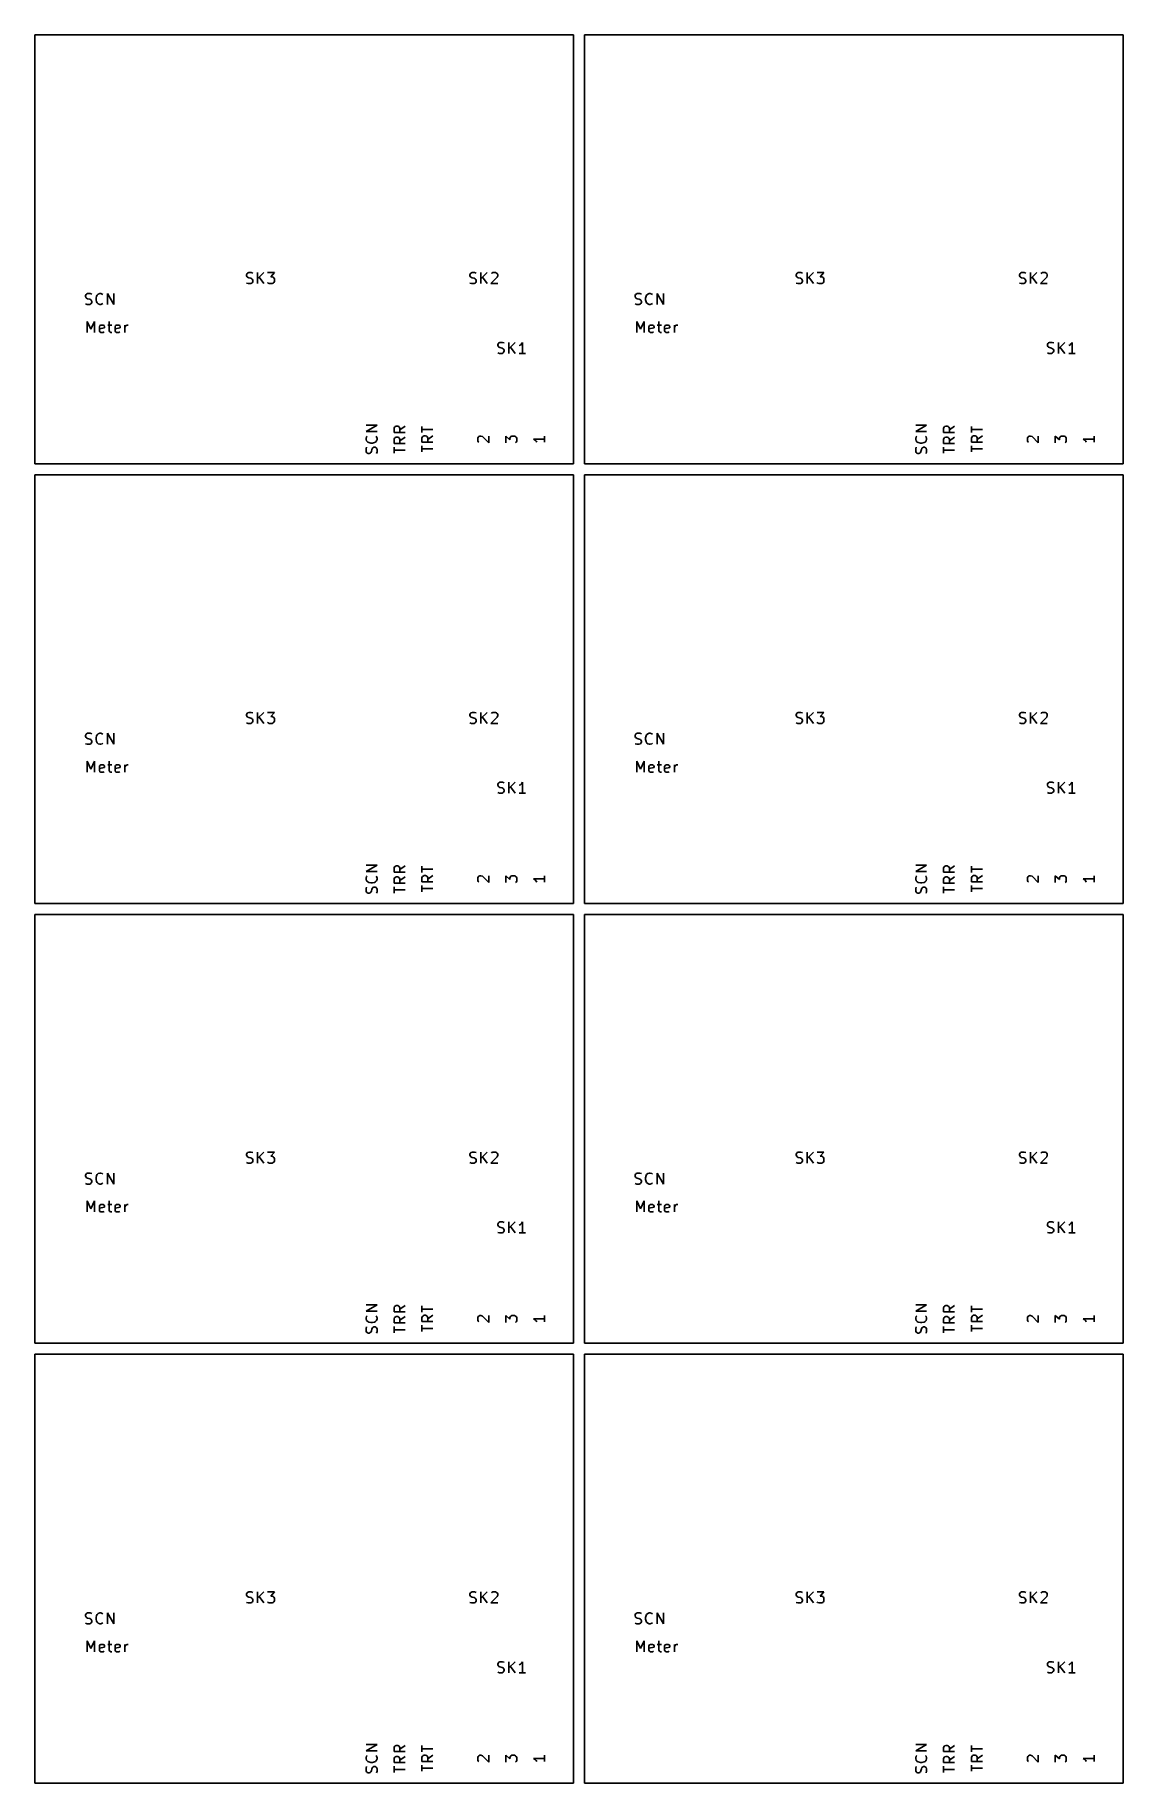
# Model space of a CAD drawing. Extents: x 0 to 99, y 0 to 159.
import ezdxf

# ---------------------------------------------------------------- set-up
doc = ezdxf.new("R2010")
doc.units = 0
doc.layers.add('BLACK', color=7, linetype='Continuous')

msp = doc.modelspace()

# ---------------------------------------------------------------- linework, layer by layer
at = {"layer": 'BLACK', "linetype": 'Continuous'}
for p, q in [((0, 159), (49, 159)), ((0, 120), (0, 159)), ((49, 159), (49, 120)), ((50, 159), (99, 159)), ((50, 120), (50, 159)), ((99, 159), (99, 120)), ((19.2581, 137.1971), (19.3057, 137.2924)), ((19.2581, 137.1019), (19.2581, 137.1971)), ((19.3057, 137.0067), (19.2581, 137.1019)), ((19.3057, 137.2924), (19.3533, 137.34)), ((19.3533, 136.959), (19.3057, 137.0067)), ((19.3533, 137.34), (19.4486, 137.3876)), ((19.4486, 136.9114), (19.3533, 136.959)), ((19.4486, 137.3876), (19.6867, 137.3876)), ((19.639, 136.8638), (19.4486, 136.9114)), ((19.7343, 136.8162), (19.639, 136.8638)), ((19.6867, 137.3876), (19.8295, 137.34)), ((19.7819, 136.7686), (19.7343, 136.8162)), ((19.8295, 136.6733), (19.7819, 136.7686)), ((20.2581, 136.3876), (20.2581, 137.3876)), ((20.8295, 137.3876), (20.2581, 136.8162)), ((20.8295, 136.3876), (20.401, 136.959)), ((21.1629, 137.3876), (21.7819, 137.3876)), ((21.7819, 137.3876), (21.4486, 137.0067)), ((21.4486, 137.0067), (21.5914, 137.0067)), ((21.5914, 137.0067), (21.6867, 136.959)), ((21.6867, 136.959), (21.7343, 136.9114)), ((21.7343, 136.9114), (21.7819, 136.8162)), ((21.7819, 136.8162), (21.7819, 136.5781)), ((39.5781, 137.1971), (39.6257, 137.2924)), ((39.5781, 137.1019), (39.5781, 137.1971)), ((39.6257, 137.0067), (39.5781, 137.1019)), ((39.6257, 137.2924), (39.6733, 137.34)), ((39.6733, 136.959), (39.6257, 137.0067)), ((39.6733, 137.34), (39.7686, 137.3876)), ((39.7686, 136.9114), (39.6733, 136.959)), ((39.7686, 137.3876), (40.0067, 137.3876)), ((39.959, 136.8638), (39.7686, 136.9114)), ((40.0543, 136.8162), (39.959, 136.8638)), ((40.0067, 137.3876), (40.1495, 137.34)), ((40.1019, 136.7686), (40.0543, 136.8162)), ((40.1495, 136.6733), (40.1019, 136.7686)), ((40.5781, 136.3876), (40.5781, 137.3876)), ((41.1495, 137.3876), (40.5781, 136.8162)), ((41.1495, 136.3876), (40.721, 136.959)), ((42.0543, 136.959), (41.4829, 136.3876)), ((41.5305, 137.2924), (41.5781, 137.34)), ((41.5781, 137.34), (41.6733, 137.3876)), ((41.6733, 137.3876), (41.9114, 137.3876)), ((41.9114, 137.3876), (42.0067, 137.34)), ((42.0067, 137.34), (42.0543, 137.2924)), ((42.0543, 137.2924), (42.1019, 137.1971)), ((42.1019, 137.1019), (42.0543, 136.959)), ((42.1019, 137.1971), (42.1019, 137.1019)), ((69.2581, 137.1971), (69.3057, 137.2924)), ((69.2581, 137.1019), (69.2581, 137.1971)), ((69.3057, 137.0067), (69.2581, 137.1019)), ((69.3057, 137.2924), (69.3533, 137.34)), ((69.3533, 136.959), (69.3057, 137.0067)), ((69.3533, 137.34), (69.4486, 137.3876)), ((69.4486, 136.9114), (69.3533, 136.959)), ((69.4486, 137.3876), (69.6867, 137.3876)), ((69.639, 136.8638), (69.4486, 136.9114)), ((69.7343, 136.8162), (69.639, 136.8638)), ((69.6867, 137.3876), (69.8295, 137.34)), ((69.7819, 136.7686), (69.7343, 136.8162)), ((69.8295, 136.6733), (69.7819, 136.7686)), ((70.258, 136.3876), (70.258, 137.3876)), ((70.83, 137.3876), (70.258, 136.8162)), ((70.83, 136.3876), (70.401, 136.959)), ((71.163, 137.3876), (71.782, 137.3876)), ((71.782, 137.3876), (71.449, 137.0067)), ((71.449, 137.0067), (71.591, 137.0067)), ((71.591, 137.0067), (71.687, 136.959)), ((71.687, 136.959), (71.734, 136.9114)), ((71.734, 136.9114), (71.782, 136.8162)), ((71.782, 136.8162), (71.782, 136.5781)), ((89.578, 137.1971), (89.626, 137.2924)), ((89.578, 137.1019), (89.578, 137.1971)), ((89.626, 137.0067), (89.578, 137.1019)), ((89.626, 137.2924), (89.673, 137.34)), ((89.673, 136.959), (89.626, 137.0067)), ((89.673, 137.34), (89.769, 137.3876)), ((89.769, 136.9114), (89.673, 136.959)), ((89.769, 137.3876), (90.007, 137.3876)), ((89.959, 136.8638), (89.769, 136.9114)), ((90.054, 136.8162), (89.959, 136.8638)), ((90.007, 137.3876), (90.15, 137.34)), ((90.102, 136.7686), (90.054, 136.8162)), ((90.15, 136.6733), (90.102, 136.7686)), ((90.578, 136.3876), (90.578, 137.3876)), ((91.15, 137.3876), (90.578, 136.8162)), ((91.15, 136.3876), (90.721, 136.959)), ((92.054, 136.959), (91.483, 136.3876)), ((91.53, 137.2924), (91.578, 137.34)), ((91.578, 137.34), (91.673, 137.3876)), ((91.673, 137.3876), (91.911, 137.3876)), ((91.911, 137.3876), (92.007, 137.34)), ((92.007, 137.34), (92.054, 137.2924)), ((92.054, 137.2924), (92.102, 137.1971)), ((92.102, 137.1019), (92.054, 136.959)), ((92.102, 137.1971), (92.102, 137.1019)), ((4.6055, 135.2921), (4.6531, 135.3874)), ((4.6055, 135.1969), (4.6055, 135.2921)), ((4.6531, 135.1017), (4.6055, 135.1969)), ((4.6531, 135.3874), (4.7007, 135.435)), ((4.7007, 135.435), (4.796, 135.4826)), ((4.796, 135.4826), (5.034, 135.4826)), ((5.034, 135.4826), (5.1769, 135.435)), ((5.5579, 135.054), (5.6055, 135.2445)), ((5.6055, 135.2445), (5.6531, 135.3398)), ((5.6531, 135.3398), (5.7483, 135.435)), ((5.7483, 135.435), (5.8912, 135.4826)), ((5.8912, 135.4826), (5.9864, 135.4826)), ((5.9864, 135.4826), (6.1293, 135.435)), ((6.1293, 135.435), (6.1769, 135.3874)), ((6.6055, 134.4826), (6.6055, 135.4826)), ((6.6055, 135.4826), (7.1769, 134.4826)), ((7.1769, 134.4826), (7.1769, 135.4826)), ((19.2581, 136.4352), (19.401, 136.3876)), ((19.401, 136.3876), (19.639, 136.3876)), ((19.639, 136.3876), (19.7343, 136.4352)), ((19.7343, 136.4352), (19.7819, 136.4829)), ((19.7819, 136.4829), (19.8295, 136.5781)), ((19.8295, 136.5781), (19.8295, 136.6733)), ((21.2105, 136.4352), (21.1629, 136.4829)), ((21.3057, 136.3876), (21.2105, 136.4352)), ((21.5914, 136.3876), (21.3057, 136.3876)), ((21.6867, 136.4352), (21.5914, 136.3876)), ((21.7343, 136.4829), (21.6867, 136.4352)), ((21.7819, 136.5781), (21.7343, 136.4829)), ((39.5781, 136.4352), (39.721, 136.3876)), ((39.721, 136.3876), (39.959, 136.3876)), ((39.959, 136.3876), (40.0543, 136.4352)), ((40.0543, 136.4352), (40.1019, 136.4829)), ((40.1019, 136.4829), (40.1495, 136.5781)), ((40.1495, 136.5781), (40.1495, 136.6733)), ((41.4829, 136.3876), (42.1019, 136.3876)), ((54.6055, 135.2921), (54.6531, 135.3874)), ((54.6055, 135.1969), (54.6055, 135.2921)), ((54.6531, 135.1017), (54.6055, 135.1969)), ((54.6531, 135.3874), (54.7007, 135.435)), ((54.7007, 135.435), (54.796, 135.4826)), ((54.796, 135.4826), (55.034, 135.4826)), ((55.034, 135.4826), (55.1769, 135.435)), ((55.5579, 135.054), (55.6055, 135.2445)), ((55.6055, 135.2445), (55.6531, 135.3398)), ((55.6531, 135.3398), (55.7483, 135.435)), ((55.7483, 135.435), (55.8912, 135.4826)), ((55.8912, 135.4826), (55.9864, 135.4826)), ((55.9864, 135.4826), (56.1293, 135.435)), ((56.1293, 135.435), (56.1769, 135.3874)), ((56.6055, 134.4826), (56.6055, 135.4826)), ((56.6055, 135.4826), (57.1769, 134.4826)), ((57.1769, 134.4826), (57.1769, 135.4826)), ((69.2581, 136.4352), (69.401, 136.3876)), ((69.401, 136.3876), (69.639, 136.3876)), ((69.639, 136.3876), (69.7343, 136.4352)), ((69.7343, 136.4352), (69.7819, 136.4829)), ((69.7819, 136.4829), (69.8295, 136.5781)), ((69.8295, 136.5781), (69.8295, 136.6733)), ((71.21, 136.4352), (71.163, 136.4829)), ((71.306, 136.3876), (71.21, 136.4352)), ((71.591, 136.3876), (71.306, 136.3876)), ((71.687, 136.4352), (71.591, 136.3876)), ((71.734, 136.4829), (71.687, 136.4352)), ((71.782, 136.5781), (71.734, 136.4829)), ((89.578, 136.4352), (89.721, 136.3876)), ((89.721, 136.3876), (89.959, 136.3876)), ((89.959, 136.3876), (90.054, 136.4352)), ((90.054, 136.4352), (90.102, 136.4829)), ((90.102, 136.4829), (90.15, 136.5781)), ((90.15, 136.5781), (90.15, 136.6733)), ((91.483, 136.3876), (92.102, 136.3876)), ((4.6055, 134.5302), (4.7483, 134.4826)), ((4.7007, 135.054), (4.6531, 135.1017)), ((4.796, 135.0064), (4.7007, 135.054)), ((4.7483, 134.4826), (4.9864, 134.4826)), ((4.9864, 134.9588), (4.796, 135.0064)), ((5.0817, 134.9112), (4.9864, 134.9588)), ((4.9864, 134.4826), (5.0817, 134.5302)), ((5.1293, 134.8636), (5.0817, 134.9112)), ((5.0817, 134.5302), (5.1293, 134.5779)), ((5.1769, 134.7683), (5.1293, 134.8636)), ((5.1293, 134.5779), (5.1769, 134.6731)), ((5.1769, 134.6731), (5.1769, 134.7683)), ((5.5579, 134.9112), (5.5579, 135.054)), ((5.6055, 134.7207), (5.5579, 134.9112)), ((5.6531, 134.6255), (5.6055, 134.7207)), ((5.7483, 134.5302), (5.6531, 134.6255)), ((5.8912, 134.4826), (5.7483, 134.5302)), ((5.9864, 134.4826), (5.8912, 134.4826)), ((6.1293, 134.5302), (5.9864, 134.4826)), ((6.1769, 134.5779), (6.1293, 134.5302)), ((54.6055, 134.5302), (54.7483, 134.4826)), ((54.7007, 135.054), (54.6531, 135.1017)), ((54.796, 135.0064), (54.7007, 135.054)), ((54.7483, 134.4826), (54.9864, 134.4826)), ((54.9864, 134.9588), (54.796, 135.0064)), ((55.0817, 134.9112), (54.9864, 134.9588)), ((54.9864, 134.4826), (55.0817, 134.5302)), ((55.1293, 134.8636), (55.0817, 134.9112)), ((55.0817, 134.5302), (55.1293, 134.5779)), ((55.1769, 134.7683), (55.1293, 134.8636)), ((55.1293, 134.5779), (55.1769, 134.6731)), ((55.1769, 134.6731), (55.1769, 134.7683)), ((55.5579, 134.9112), (55.5579, 135.054)), ((55.6055, 134.7207), (55.5579, 134.9112)), ((55.6531, 134.6255), (55.6055, 134.7207)), ((55.7483, 134.5302), (55.6531, 134.6255)), ((55.8912, 134.4826), (55.7483, 134.5302)), ((55.9864, 134.4826), (55.8912, 134.4826)), ((56.1293, 134.5302), (55.9864, 134.4826)), ((56.1769, 134.5779), (56.1293, 134.5302)), ((4.7643, 131.9426), (4.7643, 132.9426)), ((4.7643, 132.9426), (5.0976, 132.2283)), ((5.0976, 132.2283), (5.431, 132.9426)), ((5.431, 132.9426), (5.431, 131.9426)), ((5.8595, 132.4664), (5.9071, 132.5617)), ((5.8595, 132.0855), (5.8595, 132.4664)), ((6.3357, 132.3712), (5.8595, 132.276)), ((5.9071, 131.9902), (5.8595, 132.0855)), ((5.9071, 132.5617), (6.0024, 132.6093)), ((6.0024, 131.9426), (5.9071, 131.9902)), ((6.0024, 132.6093), (6.1929, 132.6093)), ((6.1929, 132.6093), (6.2881, 132.5617)), ((6.2881, 131.9902), (6.1929, 131.9426)), ((6.2881, 132.5617), (6.3357, 132.4664)), ((6.3357, 132.4664), (6.3357, 132.3712)), ((6.6214, 132.6093), (7.0024, 132.6093)), ((6.7643, 132.9426), (6.7643, 132.0855)), ((6.7643, 132.0855), (6.8119, 131.9902)), ((6.8119, 131.9902), (6.9071, 131.9426)), ((7.2881, 132.4664), (7.3357, 132.5617)), ((7.2881, 132.0855), (7.2881, 132.4664)), ((7.7643, 132.3712), (7.2881, 132.276)), ((7.3357, 131.9902), (7.2881, 132.0855)), ((7.3357, 132.5617), (7.431, 132.6093)), ((7.431, 131.9426), (7.3357, 131.9902)), ((7.431, 132.6093), (7.6214, 132.6093)), ((7.6214, 132.6093), (7.7167, 132.5617)), ((7.7167, 131.9902), (7.6214, 131.9426)), ((7.7167, 132.5617), (7.7643, 132.4664)), ((7.7643, 132.4664), (7.7643, 132.3712)), ((8.1929, 131.9426), (8.1929, 132.6093)), ((8.1929, 132.4188), (8.2405, 132.514)), ((8.2405, 132.514), (8.2881, 132.5617)), ((8.2881, 132.5617), (8.3833, 132.6093)), ((8.3833, 132.6093), (8.4786, 132.6093)), ((54.7643, 131.9426), (54.7643, 132.9426)), ((54.7643, 132.9426), (55.0976, 132.2283)), ((55.0976, 132.2283), (55.431, 132.9426)), ((55.431, 132.9426), (55.431, 131.9426)), ((55.8595, 132.4664), (55.9071, 132.5617)), ((55.8595, 132.0855), (55.8595, 132.4664)), ((56.3357, 132.3712), (55.8595, 132.276)), ((55.9071, 131.9902), (55.8595, 132.0855)), ((55.9071, 132.5617), (56.0024, 132.6093)), ((56.0024, 131.9426), (55.9071, 131.9902)), ((56.0024, 132.6093), (56.1929, 132.6093)), ((56.1929, 132.6093), (56.2881, 132.5617)), ((56.2881, 131.9902), (56.1929, 131.9426)), ((56.2881, 132.5617), (56.3357, 132.4664)), ((56.3357, 132.4664), (56.3357, 132.3712)), ((56.6214, 132.6093), (57.0024, 132.6093)), ((56.7643, 132.9426), (56.7643, 132.0855)), ((56.7643, 132.0855), (56.8119, 131.9902)), ((56.8119, 131.9902), (56.9071, 131.9426)), ((57.2881, 132.4664), (57.3357, 132.5617)), ((57.2881, 132.0855), (57.2881, 132.4664)), ((57.7643, 132.3712), (57.2881, 132.276)), ((57.3357, 131.9902), (57.2881, 132.0855)), ((57.3357, 132.5617), (57.431, 132.6093)), ((57.431, 131.9426), (57.3357, 131.9902)), ((57.431, 132.6093), (57.6214, 132.6093)), ((57.6214, 132.6093), (57.7167, 132.5617)), ((57.7167, 131.9902), (57.6214, 131.9426)), ((57.7167, 132.5617), (57.7643, 132.4664)), ((57.7643, 132.4664), (57.7643, 132.3712)), ((58.1929, 131.9426), (58.1929, 132.6093)), ((58.1929, 132.4188), (58.2405, 132.514)), ((58.2405, 132.514), (58.2881, 132.5617)), ((58.2881, 132.5617), (58.3833, 132.6093)), ((58.3833, 132.6093), (58.4786, 132.6093)), ((6.1929, 131.9426), (6.0024, 131.9426)), ((6.9071, 131.9426), (7.0024, 131.9426)), ((7.6214, 131.9426), (7.431, 131.9426)), ((42.1181, 130.8471), (42.1657, 130.9424)), ((42.1181, 130.7519), (42.1181, 130.8471)), ((42.1657, 130.6567), (42.1181, 130.7519)), ((42.1657, 130.9424), (42.2133, 130.99)), ((42.2133, 130.609), (42.1657, 130.6567)), ((42.2133, 130.99), (42.3086, 131.0376)), ((42.3086, 130.5614), (42.2133, 130.609)), ((42.3086, 131.0376), (42.5467, 131.0376)), ((42.499, 130.5138), (42.3086, 130.5614)), ((42.5943, 130.4662), (42.499, 130.5138)), ((42.5467, 131.0376), (42.6895, 130.99)), ((42.6419, 130.4186), (42.5943, 130.4662)), ((42.6895, 130.3233), (42.6419, 130.4186)), ((43.1181, 130.0376), (43.1181, 131.0376)), ((43.6895, 131.0376), (43.1181, 130.4662)), ((43.6895, 130.0376), (43.261, 130.609)), ((44.1657, 130.7995), (44.0705, 130.7519)), ((44.261, 130.8948), (44.1657, 130.7995)), ((44.3562, 131.0376), (44.261, 130.8948)), ((44.3562, 130.0376), (44.3562, 131.0376)), ((56.1929, 131.9426), (56.0024, 131.9426)), ((56.9071, 131.9426), (57.0024, 131.9426)), ((57.6214, 131.9426), (57.431, 131.9426)), ((92.118, 130.8471), (92.166, 130.9424)), ((92.118, 130.7519), (92.118, 130.8471)), ((92.166, 130.6567), (92.118, 130.7519)), ((92.166, 130.9424), (92.213, 130.99)), ((92.213, 130.609), (92.166, 130.6567)), ((92.213, 130.99), (92.309, 131.0376)), ((92.309, 130.5614), (92.213, 130.609)), ((92.309, 131.0376), (92.547, 131.0376)), ((92.499, 130.5138), (92.309, 130.5614)), ((92.594, 130.4662), (92.499, 130.5138)), ((92.547, 131.0376), (92.69, 130.99)), ((92.642, 130.4186), (92.594, 130.4662)), ((92.69, 130.3233), (92.642, 130.4186)), ((93.118, 130.0376), (93.118, 131.0376)), ((93.69, 131.0376), (93.118, 130.4662)), ((93.69, 130.0376), (93.261, 130.609)), ((94.166, 130.7995), (94.07, 130.7519)), ((94.261, 130.8948), (94.166, 130.7995)), ((94.356, 131.0376), (94.261, 130.8948)), ((94.356, 130.0376), (94.356, 131.0376)), ((42.1181, 130.0852), (42.261, 130.0376)), ((42.261, 130.0376), (42.499, 130.0376)), ((42.499, 130.0376), (42.5943, 130.0852)), ((42.5943, 130.0852), (42.6419, 130.1329)), ((42.6419, 130.1329), (42.6895, 130.2281)), ((42.6895, 130.2281), (42.6895, 130.3233)), ((44.6419, 130.0376), (44.0705, 130.0376)), ((92.118, 130.0852), (92.261, 130.0376)), ((92.261, 130.0376), (92.499, 130.0376)), ((92.499, 130.0376), (92.594, 130.0852)), ((92.594, 130.0852), (92.642, 130.1329)), ((92.642, 130.1329), (92.69, 130.2281)), ((92.69, 130.2281), (92.69, 130.3233)), ((94.642, 130.0376), (94.07, 130.0376)), ((30.1324, 122.9255), (31.1324, 123.4969)), ((31.1324, 123.4969), (30.1324, 123.4969)), ((31.1324, 122.9255), (30.1324, 122.9255)), ((30.1324, 122.3064), (30.18, 122.4493)), ((30.18, 122.4493), (30.2276, 122.4969)), ((31.0371, 122.4969), (31.0848, 122.4493)), ((31.0848, 122.4493), (31.1324, 122.3064)), ((32.6724, 123.235), (32.72, 123.3302)), ((32.6724, 122.854), (32.6724, 123.235)), ((33.6724, 122.854), (32.6724, 122.854)), ((32.72, 123.3302), (32.7676, 123.3779)), ((32.7676, 123.3779), (32.8629, 123.4255)), ((32.8629, 123.4255), (33.0057, 123.4255)), ((33.0057, 123.4255), (33.101, 123.3779)), ((33.101, 123.3779), (33.1486, 123.3302)), ((33.1486, 123.3302), (33.1962, 123.235)), ((33.6724, 123.4255), (33.1962, 123.0921)), ((33.1962, 123.235), (33.1962, 122.854)), ((35.2124, 122.8302), (35.2124, 123.4017)), ((36.2124, 123.116), (35.2124, 123.116)), ((35.2124, 122.354), (35.26, 122.4493)), ((35.26, 122.4493), (35.3076, 122.4969)), ((35.3076, 122.4969), (35.4029, 122.5445)), ((35.4029, 122.5445), (35.5457, 122.5445)), ((35.5457, 122.5445), (35.641, 122.4969)), ((35.641, 122.4969), (35.6886, 122.4493)), ((35.6886, 122.4493), (35.7362, 122.354)), ((36.2124, 122.5445), (35.7362, 122.2112)), ((40.34, 122.4255), (40.3876, 122.4731)), ((40.3876, 122.4731), (40.4829, 122.5207)), ((40.4829, 122.5207), (40.5781, 122.5207)), ((40.5781, 122.5207), (40.721, 122.4731)), ((40.721, 122.4731), (41.2924, 121.9017)), ((41.2924, 121.9017), (41.2924, 122.5207)), ((42.8324, 121.9017), (42.8324, 122.5207)), ((42.8324, 122.5207), (43.2133, 122.1874)), ((43.261, 122.4255), (43.3086, 122.4731)), ((43.3086, 122.4731), (43.4038, 122.5207)), ((43.4038, 122.5207), (43.6419, 122.5207)), ((43.6419, 122.5207), (43.7371, 122.4731)), ((43.7371, 122.4731), (43.7848, 122.4255)), ((46.3724, 122.5207), (46.3724, 121.9493)), ((80.132, 122.9255), (81.132, 123.4969)), ((81.132, 123.4969), (80.132, 123.4969)), ((81.132, 122.9255), (80.132, 122.9255)), ((80.132, 122.3064), (80.18, 122.4493)), ((80.18, 122.4493), (80.228, 122.4969)), ((81.037, 122.4969), (81.085, 122.4493)), ((81.085, 122.4493), (81.132, 122.3064)), ((82.672, 123.235), (82.72, 123.3302)), ((82.672, 122.854), (82.672, 123.235)), ((83.672, 122.854), (82.672, 122.854)), ((82.72, 123.3302), (82.768, 123.3779)), ((82.768, 123.3779), (82.863, 123.4255)), ((82.863, 123.4255), (83.006, 123.4255)), ((83.006, 123.4255), (83.101, 123.3779)), ((83.101, 123.3779), (83.149, 123.3302)), ((83.149, 123.3302), (83.196, 123.235)), ((83.672, 123.4255), (83.196, 123.0921)), ((83.196, 123.235), (83.196, 122.854)), ((85.212, 122.8302), (85.212, 123.4017)), ((86.212, 123.116), (85.212, 123.116)), ((85.212, 122.354), (85.26, 122.4493)), ((85.26, 122.4493), (85.308, 122.4969)), ((85.308, 122.4969), (85.403, 122.5445)), ((85.403, 122.5445), (85.546, 122.5445)), ((85.546, 122.5445), (85.641, 122.4969)), ((85.641, 122.4969), (85.689, 122.4493)), ((85.689, 122.4493), (85.736, 122.354)), ((86.212, 122.5445), (85.736, 122.2112)), ((90.34, 122.4255), (90.388, 122.4731)), ((90.388, 122.4731), (90.483, 122.5207)), ((90.483, 122.5207), (90.578, 122.5207)), ((90.578, 122.5207), (90.721, 122.4731)), ((90.721, 122.4731), (91.292, 121.9017)), ((91.292, 121.9017), (91.292, 122.5207)), ((92.832, 121.9017), (92.832, 122.5207)), ((92.832, 122.5207), (93.213, 122.1874)), ((93.261, 122.4255), (93.309, 122.4731)), ((93.309, 122.4731), (93.404, 122.5207)), ((93.404, 122.5207), (93.642, 122.5207)), ((93.642, 122.5207), (93.737, 122.4731)), ((93.737, 122.4731), (93.785, 122.4255)), ((96.372, 122.5207), (96.372, 121.9493)), ((30.1324, 122.2112), (30.1324, 122.3064)), ((30.18, 122.0683), (30.1324, 122.2112)), ((30.1324, 121.354), (30.18, 121.4969)), ((30.1324, 121.116), (30.1324, 121.354)), ((30.18, 121.0207), (30.1324, 121.116)), ((30.2752, 121.9731), (30.18, 122.0683)), ((30.2276, 120.9731), (30.18, 121.0207)), ((30.3229, 120.9255), (30.2276, 120.9731)), ((30.3705, 121.9255), (30.2752, 121.9731)), ((30.4181, 120.9255), (30.3229, 120.9255)), ((30.561, 121.8779), (30.3705, 121.9255)), ((30.5133, 120.9731), (30.4181, 120.9255)), ((30.561, 121.0207), (30.5133, 120.9731)), ((30.7038, 121.8779), (30.561, 121.8779)), ((30.6086, 121.116), (30.561, 121.0207)), ((30.6562, 121.3064), (30.6086, 121.116)), ((30.7038, 121.4017), (30.6562, 121.3064)), ((30.8943, 121.9255), (30.7038, 121.8779)), ((30.7514, 121.4493), (30.7038, 121.4017)), ((30.8467, 121.4969), (30.7514, 121.4493)), ((30.9419, 121.4969), (30.8467, 121.4969)), ((30.9895, 121.9731), (30.8943, 121.9255)), ((31.0371, 121.4493), (30.9419, 121.4969)), ((31.0848, 122.0683), (30.9895, 121.9731)), ((31.0848, 121.4017), (31.0371, 121.4493)), ((31.1324, 122.2112), (31.0848, 122.0683)), ((31.1324, 121.3064), (31.0848, 121.4017)), ((31.0848, 120.9255), (31.1324, 121.0683)), ((31.1324, 122.3064), (31.1324, 122.2112)), ((31.1324, 121.0683), (31.1324, 121.3064)), ((32.6724, 122.235), (32.72, 122.3302)), ((32.6724, 121.854), (32.6724, 122.235)), ((33.6724, 121.854), (32.6724, 121.854)), ((32.6724, 120.9493), (32.6724, 121.5207)), ((33.6724, 121.235), (32.6724, 121.235)), ((32.72, 122.3302), (32.7676, 122.3779)), ((32.7676, 122.3779), (32.8629, 122.4255)), ((32.8629, 122.4255), (33.0057, 122.4255)), ((33.0057, 122.4255), (33.101, 122.3779)), ((33.101, 122.3779), (33.1486, 122.3302)), ((33.1486, 122.3302), (33.1962, 122.235)), ((33.6724, 122.4255), (33.1962, 122.0921)), ((33.1962, 122.235), (33.1962, 121.854)), ((35.2124, 121.9731), (35.2124, 122.354)), ((36.2124, 121.9731), (35.2124, 121.9731)), ((35.2124, 121.0683), (35.2124, 121.6398)), ((36.2124, 121.354), (35.2124, 121.354)), ((35.7362, 122.354), (35.7362, 121.9731)), ((40.2924, 122.3302), (40.34, 122.4255)), ((40.2924, 122.0921), (40.2924, 122.3302)), ((40.34, 121.9969), (40.2924, 122.0921)), ((40.3876, 121.9493), (40.34, 121.9969)), ((43.2133, 122.3302), (43.261, 122.4255)), ((43.2133, 122.1874), (43.2133, 122.3302)), ((43.7848, 121.9493), (43.7371, 121.9017)), ((43.7848, 122.4255), (43.8324, 122.3302)), ((43.8324, 122.0445), (43.7848, 121.9493)), ((43.8324, 122.3302), (43.8324, 122.0445)), ((46.3724, 122.235), (45.3724, 122.235)), ((45.3724, 122.235), (45.5152, 122.1398)), ((45.5152, 122.1398), (45.6105, 122.0445)), ((45.6105, 122.0445), (45.6581, 121.9493)), ((80.132, 122.2112), (80.132, 122.3064)), ((80.18, 122.0683), (80.132, 122.2112)), ((80.132, 121.354), (80.18, 121.4969)), ((80.132, 121.116), (80.132, 121.354)), ((80.18, 121.0207), (80.132, 121.116)), ((80.275, 121.9731), (80.18, 122.0683)), ((80.228, 120.9731), (80.18, 121.0207)), ((80.323, 120.9255), (80.228, 120.9731)), ((80.37, 121.9255), (80.275, 121.9731)), ((80.418, 120.9255), (80.323, 120.9255)), ((80.561, 121.8779), (80.37, 121.9255)), ((80.513, 120.9731), (80.418, 120.9255)), ((80.561, 121.0207), (80.513, 120.9731)), ((80.704, 121.8779), (80.561, 121.8779)), ((80.609, 121.116), (80.561, 121.0207)), ((80.656, 121.3064), (80.609, 121.116)), ((80.704, 121.4017), (80.656, 121.3064)), ((80.894, 121.9255), (80.704, 121.8779)), ((80.751, 121.4493), (80.704, 121.4017)), ((80.847, 121.4969), (80.751, 121.4493)), ((80.942, 121.4969), (80.847, 121.4969)), ((80.99, 121.9731), (80.894, 121.9255)), ((81.037, 121.4493), (80.942, 121.4969)), ((81.085, 122.0683), (80.99, 121.9731)), ((81.085, 121.4017), (81.037, 121.4493)), ((81.132, 122.2112), (81.085, 122.0683)), ((81.132, 121.3064), (81.085, 121.4017)), ((81.085, 120.9255), (81.132, 121.0683)), ((81.132, 122.3064), (81.132, 122.2112)), ((81.132, 121.0683), (81.132, 121.3064)), ((82.672, 122.235), (82.72, 122.3302)), ((82.672, 121.854), (82.672, 122.235)), ((83.672, 121.854), (82.672, 121.854)), ((82.672, 120.9493), (82.672, 121.5207)), ((83.672, 121.235), (82.672, 121.235)), ((82.72, 122.3302), (82.768, 122.3779)), ((82.768, 122.3779), (82.863, 122.4255)), ((82.863, 122.4255), (83.006, 122.4255)), ((83.006, 122.4255), (83.101, 122.3779)), ((83.101, 122.3779), (83.149, 122.3302)), ((83.149, 122.3302), (83.196, 122.235)), ((83.672, 122.4255), (83.196, 122.0921)), ((83.196, 122.235), (83.196, 121.854)), ((85.212, 121.9731), (85.212, 122.354)), ((86.212, 121.9731), (85.212, 121.9731)), ((85.212, 121.0683), (85.212, 121.6398)), ((86.212, 121.354), (85.212, 121.354)), ((85.736, 122.354), (85.736, 121.9731)), ((90.292, 122.3302), (90.34, 122.4255)), ((90.292, 122.0921), (90.292, 122.3302)), ((90.34, 121.9969), (90.292, 122.0921)), ((90.388, 121.9493), (90.34, 121.9969)), ((93.213, 122.3302), (93.261, 122.4255)), ((93.213, 122.1874), (93.213, 122.3302)), ((93.785, 121.9493), (93.737, 121.9017)), ((93.785, 122.4255), (93.832, 122.3302)), ((93.832, 122.0445), (93.785, 121.9493)), ((93.832, 122.3302), (93.832, 122.0445)), ((96.372, 122.235), (95.372, 122.235)), ((95.372, 122.235), (95.515, 122.1398)), ((95.515, 122.1398), (95.61, 122.0445)), ((95.61, 122.0445), (95.658, 121.9493)), ((49, 120), (0, 120)), ((99, 120), (50, 120)), ((0, 119), (49, 119)), ((0, 80), (0, 119)), ((49, 119), (49, 80)), ((50, 119), (99, 119)), ((50, 80), (50, 119)), ((99, 119), (99, 80)), ((19.2581, 97.1971), (19.3057, 97.2924)), ((19.2581, 97.1019), (19.2581, 97.1971)), ((19.3057, 97.0067), (19.2581, 97.1019)), ((19.3057, 97.2924), (19.3533, 97.34)), ((19.3533, 96.959), (19.3057, 97.0067)), ((19.3533, 97.34), (19.4486, 97.3876)), ((19.4486, 97.3876), (19.6867, 97.3876)), ((19.6867, 97.3876), (19.8295, 97.34)), ((20.2581, 96.3876), (20.2581, 97.3876)), ((20.8295, 97.3876), (20.2581, 96.8162)), ((21.1629, 97.3876), (21.7819, 97.3876)), ((21.7819, 97.3876), (21.4486, 97.0067)), ((21.4486, 97.0067), (21.5914, 97.0067)), ((21.5914, 97.0067), (21.6867, 96.959)), ((39.5781, 97.1971), (39.6257, 97.2924)), ((39.5781, 97.1019), (39.5781, 97.1971)), ((39.6257, 97.0067), (39.5781, 97.1019)), ((39.6257, 97.2924), (39.6733, 97.34)), ((39.6733, 96.959), (39.6257, 97.0067)), ((39.6733, 97.34), (39.7686, 97.3876)), ((39.7686, 97.3876), (40.0067, 97.3876)), ((40.0067, 97.3876), (40.1495, 97.34)), ((40.5781, 96.3876), (40.5781, 97.3876)), ((41.1495, 97.3876), (40.5781, 96.8162)), ((41.5305, 97.2924), (41.5781, 97.34)), ((41.5781, 97.34), (41.6733, 97.3876)), ((41.6733, 97.3876), (41.9114, 97.3876)), ((41.9114, 97.3876), (42.0067, 97.34)), ((42.0067, 97.34), (42.0543, 97.2924)), ((42.0543, 97.2924), (42.1019, 97.1971)), ((42.1019, 97.1019), (42.0543, 96.959)), ((42.1019, 97.1971), (42.1019, 97.1019)), ((69.2581, 97.1971), (69.3057, 97.2924)), ((69.2581, 97.1019), (69.2581, 97.1971)), ((69.3057, 97.0067), (69.2581, 97.1019)), ((69.3057, 97.2924), (69.3533, 97.34)), ((69.3533, 96.959), (69.3057, 97.0067)), ((69.3533, 97.34), (69.4486, 97.3876)), ((69.4486, 97.3876), (69.6867, 97.3876)), ((69.6867, 97.3876), (69.8295, 97.34)), ((70.258, 96.3876), (70.258, 97.3876)), ((70.83, 97.3876), (70.258, 96.8162)), ((71.163, 97.3876), (71.782, 97.3876)), ((71.782, 97.3876), (71.449, 97.0067)), ((71.449, 97.0067), (71.591, 97.0067)), ((71.591, 97.0067), (71.687, 96.959)), ((89.578, 97.1971), (89.626, 97.2924)), ((89.578, 97.1019), (89.578, 97.1971)), ((89.626, 97.0067), (89.578, 97.1019)), ((89.626, 97.2924), (89.673, 97.34)), ((89.673, 96.959), (89.626, 97.0067)), ((89.673, 97.34), (89.769, 97.3876)), ((89.769, 97.3876), (90.007, 97.3876)), ((90.007, 97.3876), (90.15, 97.34)), ((90.578, 96.3876), (90.578, 97.3876)), ((91.15, 97.3876), (90.578, 96.8162)), ((91.53, 97.2924), (91.578, 97.34)), ((91.578, 97.34), (91.673, 97.3876)), ((91.673, 97.3876), (91.911, 97.3876)), ((91.911, 97.3876), (92.007, 97.34)), ((92.007, 97.34), (92.054, 97.2924)), ((92.054, 97.2924), (92.102, 97.1971)), ((92.102, 97.1019), (92.054, 96.959)), ((92.102, 97.1971), (92.102, 97.1019)), ((4.6531, 95.3874), (4.7007, 95.435)), ((4.7007, 95.435), (4.796, 95.4826)), ((4.796, 95.4826), (5.034, 95.4826)), ((5.034, 95.4826), (5.1769, 95.435)), ((5.6531, 95.3398), (5.7483, 95.435)), ((5.7483, 95.435), (5.8912, 95.4826)), ((5.8912, 95.4826), (5.9864, 95.4826)), ((5.9864, 95.4826), (6.1293, 95.435)), ((6.1293, 95.435), (6.1769, 95.3874)), ((6.6055, 94.4826), (6.6055, 95.4826)), ((6.6055, 95.4826), (7.1769, 94.4826)), ((7.1769, 94.4826), (7.1769, 95.4826)), ((19.2581, 96.4352), (19.401, 96.3876)), ((19.4486, 96.9114), (19.3533, 96.959)), ((19.401, 96.3876), (19.639, 96.3876)), ((19.639, 96.8638), (19.4486, 96.9114)), ((19.7343, 96.8162), (19.639, 96.8638)), ((19.639, 96.3876), (19.7343, 96.4352)), ((19.7819, 96.7686), (19.7343, 96.8162)), ((19.7343, 96.4352), (19.7819, 96.4829)), ((19.8295, 96.6733), (19.7819, 96.7686)), ((19.7819, 96.4829), (19.8295, 96.5781)), ((19.8295, 96.5781), (19.8295, 96.6733)), ((20.8295, 96.3876), (20.401, 96.959)), ((21.2105, 96.4352), (21.1629, 96.4829)), ((21.3057, 96.3876), (21.2105, 96.4352)), ((21.5914, 96.3876), (21.3057, 96.3876)), ((21.6867, 96.4352), (21.5914, 96.3876)), ((21.6867, 96.959), (21.7343, 96.9114)), ((21.7343, 96.4829), (21.6867, 96.4352)), ((21.7343, 96.9114), (21.7819, 96.8162)), ((21.7819, 96.5781), (21.7343, 96.4829)), ((21.7819, 96.8162), (21.7819, 96.5781)), ((39.5781, 96.4352), (39.721, 96.3876)), ((39.7686, 96.9114), (39.6733, 96.959)), ((39.721, 96.3876), (39.959, 96.3876)), ((39.959, 96.8638), (39.7686, 96.9114)), ((40.0543, 96.8162), (39.959, 96.8638)), ((39.959, 96.3876), (40.0543, 96.4352)), ((40.1019, 96.7686), (40.0543, 96.8162)), ((40.0543, 96.4352), (40.1019, 96.4829)), ((40.1495, 96.6733), (40.1019, 96.7686)), ((40.1019, 96.4829), (40.1495, 96.5781)), ((40.1495, 96.5781), (40.1495, 96.6733)), ((41.1495, 96.3876), (40.721, 96.959)), ((42.0543, 96.959), (41.4829, 96.3876)), ((41.4829, 96.3876), (42.1019, 96.3876)), ((54.6531, 95.3874), (54.7007, 95.435)), ((54.7007, 95.435), (54.796, 95.4826)), ((54.796, 95.4826), (55.034, 95.4826)), ((55.034, 95.4826), (55.1769, 95.435)), ((55.6531, 95.3398), (55.7483, 95.435)), ((55.7483, 95.435), (55.8912, 95.4826)), ((55.8912, 95.4826), (55.9864, 95.4826)), ((55.9864, 95.4826), (56.1293, 95.435)), ((56.1293, 95.435), (56.1769, 95.3874)), ((56.6055, 94.4826), (56.6055, 95.4826)), ((56.6055, 95.4826), (57.1769, 94.4826)), ((57.1769, 94.4826), (57.1769, 95.4826)), ((69.2581, 96.4352), (69.401, 96.3876)), ((69.4486, 96.9114), (69.3533, 96.959)), ((69.401, 96.3876), (69.639, 96.3876)), ((69.639, 96.8638), (69.4486, 96.9114)), ((69.7343, 96.8162), (69.639, 96.8638)), ((69.639, 96.3876), (69.7343, 96.4352)), ((69.7819, 96.7686), (69.7343, 96.8162)), ((69.7343, 96.4352), (69.7819, 96.4829)), ((69.8295, 96.6733), (69.7819, 96.7686)), ((69.7819, 96.4829), (69.8295, 96.5781)), ((69.8295, 96.5781), (69.8295, 96.6733)), ((70.83, 96.3876), (70.401, 96.959)), ((71.21, 96.4352), (71.163, 96.4829)), ((71.306, 96.3876), (71.21, 96.4352)), ((71.591, 96.3876), (71.306, 96.3876)), ((71.687, 96.4352), (71.591, 96.3876)), ((71.687, 96.959), (71.734, 96.9114)), ((71.734, 96.4829), (71.687, 96.4352)), ((71.734, 96.9114), (71.782, 96.8162)), ((71.782, 96.5781), (71.734, 96.4829)), ((71.782, 96.8162), (71.782, 96.5781)), ((89.578, 96.4352), (89.721, 96.3876)), ((89.769, 96.9114), (89.673, 96.959)), ((89.721, 96.3876), (89.959, 96.3876)), ((89.959, 96.8638), (89.769, 96.9114)), ((90.054, 96.8162), (89.959, 96.8638)), ((89.959, 96.3876), (90.054, 96.4352)), ((90.102, 96.7686), (90.054, 96.8162)), ((90.054, 96.4352), (90.102, 96.4829)), ((90.15, 96.6733), (90.102, 96.7686)), ((90.102, 96.4829), (90.15, 96.5781)), ((90.15, 96.5781), (90.15, 96.6733)), ((91.15, 96.3876), (90.721, 96.959)), ((92.054, 96.959), (91.483, 96.3876)), ((91.483, 96.3876), (92.102, 96.3876)), ((4.6055, 95.2921), (4.6531, 95.3874)), ((4.6055, 95.1969), (4.6055, 95.2921)), ((4.6531, 95.1017), (4.6055, 95.1969)), ((4.6055, 94.5302), (4.7483, 94.4826)), ((4.7007, 95.054), (4.6531, 95.1017)), ((4.796, 95.0064), (4.7007, 95.054)), ((4.7483, 94.4826), (4.9864, 94.4826)), ((4.9864, 94.9588), (4.796, 95.0064)), ((5.0817, 94.9112), (4.9864, 94.9588)), ((4.9864, 94.4826), (5.0817, 94.5302)), ((5.1293, 94.8636), (5.0817, 94.9112)), ((5.0817, 94.5302), (5.1293, 94.5779)), ((5.1769, 94.7683), (5.1293, 94.8636)), ((5.1293, 94.5779), (5.1769, 94.6731)), ((5.1769, 94.6731), (5.1769, 94.7683)), ((5.5579, 95.054), (5.6055, 95.2445)), ((5.5579, 94.9112), (5.5579, 95.054)), ((5.6055, 94.7207), (5.5579, 94.9112)), ((5.6055, 95.2445), (5.6531, 95.3398)), ((5.6531, 94.6255), (5.6055, 94.7207)), ((5.7483, 94.5302), (5.6531, 94.6255)), ((5.8912, 94.4826), (5.7483, 94.5302)), ((5.9864, 94.4826), (5.8912, 94.4826)), ((6.1293, 94.5302), (5.9864, 94.4826)), ((6.1769, 94.5779), (6.1293, 94.5302)), ((54.6055, 95.2921), (54.6531, 95.3874)), ((54.6055, 95.1969), (54.6055, 95.2921)), ((54.6531, 95.1017), (54.6055, 95.1969)), ((54.6055, 94.5302), (54.7483, 94.4826)), ((54.7007, 95.054), (54.6531, 95.1017)), ((54.796, 95.0064), (54.7007, 95.054)), ((54.7483, 94.4826), (54.9864, 94.4826)), ((54.9864, 94.9588), (54.796, 95.0064)), ((55.0817, 94.9112), (54.9864, 94.9588)), ((54.9864, 94.4826), (55.0817, 94.5302)), ((55.1293, 94.8636), (55.0817, 94.9112)), ((55.0817, 94.5302), (55.1293, 94.5779)), ((55.1769, 94.7683), (55.1293, 94.8636)), ((55.1293, 94.5779), (55.1769, 94.6731)), ((55.1769, 94.6731), (55.1769, 94.7683)), ((55.5579, 95.054), (55.6055, 95.2445)), ((55.5579, 94.9112), (55.5579, 95.054)), ((55.6055, 94.7207), (55.5579, 94.9112)), ((55.6055, 95.2445), (55.6531, 95.3398)), ((55.6531, 94.6255), (55.6055, 94.7207)), ((55.7483, 94.5302), (55.6531, 94.6255)), ((55.8912, 94.4826), (55.7483, 94.5302)), ((55.9864, 94.4826), (55.8912, 94.4826)), ((56.1293, 94.5302), (55.9864, 94.4826)), ((56.1769, 94.5779), (56.1293, 94.5302)), ((4.7643, 91.9426), (4.7643, 92.9426)), ((4.7643, 92.9426), (5.0976, 92.2283)), ((5.0976, 92.2283), (5.431, 92.9426)), ((5.431, 92.9426), (5.431, 91.9426)), ((5.8595, 92.4664), (5.9071, 92.5617)), ((5.8595, 92.0855), (5.8595, 92.4664)), ((6.3357, 92.3712), (5.8595, 92.276)), ((5.9071, 92.5617), (6.0024, 92.6093)), ((6.0024, 92.6093), (6.1929, 92.6093)), ((6.1929, 92.6093), (6.2881, 92.5617)), ((6.2881, 92.5617), (6.3357, 92.4664)), ((6.3357, 92.4664), (6.3357, 92.3712)), ((6.6214, 92.6093), (7.0024, 92.6093)), ((6.7643, 92.9426), (6.7643, 92.0855)), ((7.2881, 92.4664), (7.3357, 92.5617)), ((7.2881, 92.0855), (7.2881, 92.4664)), ((7.7643, 92.3712), (7.2881, 92.276)), ((7.3357, 92.5617), (7.431, 92.6093)), ((7.431, 92.6093), (7.6214, 92.6093)), ((7.6214, 92.6093), (7.7167, 92.5617)), ((7.7167, 92.5617), (7.7643, 92.4664)), ((7.7643, 92.4664), (7.7643, 92.3712)), ((8.1929, 91.9426), (8.1929, 92.6093)), ((8.1929, 92.4188), (8.2405, 92.514)), ((8.2405, 92.514), (8.2881, 92.5617)), ((8.2881, 92.5617), (8.3833, 92.6093)), ((8.3833, 92.6093), (8.4786, 92.6093)), ((54.7643, 91.9426), (54.7643, 92.9426)), ((54.7643, 92.9426), (55.0976, 92.2283)), ((55.0976, 92.2283), (55.431, 92.9426)), ((55.431, 92.9426), (55.431, 91.9426)), ((55.8595, 92.4664), (55.9071, 92.5617)), ((55.8595, 92.0855), (55.8595, 92.4664)), ((56.3357, 92.3712), (55.8595, 92.276)), ((55.9071, 92.5617), (56.0024, 92.6093)), ((56.0024, 92.6093), (56.1929, 92.6093)), ((56.1929, 92.6093), (56.2881, 92.5617)), ((56.2881, 92.5617), (56.3357, 92.4664)), ((56.3357, 92.4664), (56.3357, 92.3712)), ((56.6214, 92.6093), (57.0024, 92.6093)), ((56.7643, 92.9426), (56.7643, 92.0855)), ((57.2881, 92.4664), (57.3357, 92.5617)), ((57.2881, 92.0855), (57.2881, 92.4664)), ((57.7643, 92.3712), (57.2881, 92.276)), ((57.3357, 92.5617), (57.431, 92.6093)), ((57.431, 92.6093), (57.6214, 92.6093)), ((57.6214, 92.6093), (57.7167, 92.5617)), ((57.7167, 92.5617), (57.7643, 92.4664)), ((57.7643, 92.4664), (57.7643, 92.3712)), ((58.1929, 91.9426), (58.1929, 92.6093)), ((58.1929, 92.4188), (58.2405, 92.514)), ((58.2405, 92.514), (58.2881, 92.5617)), ((58.2881, 92.5617), (58.3833, 92.6093)), ((58.3833, 92.6093), (58.4786, 92.6093)), ((5.9071, 91.9902), (5.8595, 92.0855)), ((6.0024, 91.9426), (5.9071, 91.9902)), ((6.1929, 91.9426), (6.0024, 91.9426)), ((6.2881, 91.9902), (6.1929, 91.9426)), ((6.7643, 92.0855), (6.8119, 91.9902)), ((6.8119, 91.9902), (6.9071, 91.9426)), ((6.9071, 91.9426), (7.0024, 91.9426)), ((7.3357, 91.9902), (7.2881, 92.0855)), ((7.431, 91.9426), (7.3357, 91.9902)), ((7.6214, 91.9426), (7.431, 91.9426)), ((7.7167, 91.9902), (7.6214, 91.9426)), ((42.1181, 90.8471), (42.1657, 90.9424)), ((42.1181, 90.7519), (42.1181, 90.8471)), ((42.1657, 90.6567), (42.1181, 90.7519)), ((42.1657, 90.9424), (42.2133, 90.99)), ((42.2133, 90.609), (42.1657, 90.6567)), ((42.2133, 90.99), (42.3086, 91.0376)), ((42.3086, 91.0376), (42.5467, 91.0376)), ((42.5467, 91.0376), (42.6895, 90.99)), ((43.1181, 90.0376), (43.1181, 91.0376)), ((43.6895, 91.0376), (43.1181, 90.4662)), ((44.1657, 90.7995), (44.0705, 90.7519)), ((44.261, 90.8948), (44.1657, 90.7995)), ((44.3562, 91.0376), (44.261, 90.8948)), ((44.3562, 90.0376), (44.3562, 91.0376)), ((55.9071, 91.9902), (55.8595, 92.0855)), ((56.0024, 91.9426), (55.9071, 91.9902)), ((56.1929, 91.9426), (56.0024, 91.9426)), ((56.2881, 91.9902), (56.1929, 91.9426)), ((56.7643, 92.0855), (56.8119, 91.9902)), ((56.8119, 91.9902), (56.9071, 91.9426)), ((56.9071, 91.9426), (57.0024, 91.9426)), ((57.3357, 91.9902), (57.2881, 92.0855)), ((57.431, 91.9426), (57.3357, 91.9902)), ((57.6214, 91.9426), (57.431, 91.9426)), ((57.7167, 91.9902), (57.6214, 91.9426)), ((92.118, 90.8471), (92.166, 90.9424)), ((92.118, 90.7519), (92.118, 90.8471)), ((92.166, 90.6567), (92.118, 90.7519)), ((92.166, 90.9424), (92.213, 90.99)), ((92.213, 90.609), (92.166, 90.6567)), ((92.213, 90.99), (92.309, 91.0376)), ((92.309, 91.0376), (92.547, 91.0376)), ((92.547, 91.0376), (92.69, 90.99)), ((93.118, 90.0376), (93.118, 91.0376)), ((93.69, 91.0376), (93.118, 90.4662)), ((94.166, 90.7995), (94.07, 90.7519)), ((94.261, 90.8948), (94.166, 90.7995)), ((94.356, 91.0376), (94.261, 90.8948)), ((94.356, 90.0376), (94.356, 91.0376)), ((42.1181, 90.0852), (42.261, 90.0376)), ((42.3086, 90.5614), (42.2133, 90.609)), ((42.261, 90.0376), (42.499, 90.0376)), ((42.499, 90.5138), (42.3086, 90.5614)), ((42.5943, 90.4662), (42.499, 90.5138)), ((42.499, 90.0376), (42.5943, 90.0852)), ((42.6419, 90.4186), (42.5943, 90.4662)), ((42.5943, 90.0852), (42.6419, 90.1329)), ((42.6895, 90.3233), (42.6419, 90.4186)), ((42.6419, 90.1329), (42.6895, 90.2281)), ((42.6895, 90.2281), (42.6895, 90.3233)), ((43.6895, 90.0376), (43.261, 90.609)), ((44.6419, 90.0376), (44.0705, 90.0376)), ((92.118, 90.0852), (92.261, 90.0376)), ((92.309, 90.5614), (92.213, 90.609)), ((92.261, 90.0376), (92.499, 90.0376)), ((92.499, 90.5138), (92.309, 90.5614)), ((92.594, 90.4662), (92.499, 90.5138)), ((92.499, 90.0376), (92.594, 90.0852)), ((92.642, 90.4186), (92.594, 90.4662)), ((92.594, 90.0852), (92.642, 90.1329)), ((92.69, 90.3233), (92.642, 90.4186)), ((92.642, 90.1329), (92.69, 90.2281)), ((92.69, 90.2281), (92.69, 90.3233)), ((93.69, 90.0376), (93.261, 90.609)), ((94.642, 90.0376), (94.07, 90.0376)), ((30.1324, 82.925), (31.1324, 83.497)), ((31.1324, 83.497), (30.1324, 83.497)), ((31.1324, 82.925), (30.1324, 82.925)), ((32.6724, 83.235), (32.72, 83.33)), ((32.6724, 82.854), (32.6724, 83.235)), ((33.6724, 82.854), (32.6724, 82.854)), ((32.72, 83.33), (32.7676, 83.378)), ((32.7676, 83.378), (32.8629, 83.425)), ((32.8629, 83.425), (33.0057, 83.425)), ((33.0057, 83.425), (33.101, 83.378)), ((33.101, 83.378), (33.1486, 83.33)), ((33.1486, 83.33), (33.1962, 83.235)), ((33.6724, 83.425), (33.1962, 83.092)), ((33.1962, 83.235), (33.1962, 82.854)), ((35.2124, 82.83), (35.2124, 83.402)), ((36.2124, 83.116), (35.2124, 83.116)), ((80.132, 82.925), (81.132, 83.497)), ((81.132, 83.497), (80.132, 83.497)), ((81.132, 82.925), (80.132, 82.925)), ((82.672, 83.235), (82.72, 83.33)), ((82.672, 82.854), (82.672, 83.235)), ((83.672, 82.854), (82.672, 82.854)), ((82.72, 83.33), (82.768, 83.378)), ((82.768, 83.378), (82.863, 83.425)), ((82.863, 83.425), (83.006, 83.425)), ((83.006, 83.425), (83.101, 83.378)), ((83.101, 83.378), (83.149, 83.33)), ((83.149, 83.33), (83.196, 83.235)), ((83.672, 83.425), (83.196, 83.092)), ((83.196, 83.235), (83.196, 82.854)), ((85.212, 82.83), (85.212, 83.402)), ((86.212, 83.116), (85.212, 83.116)), ((30.1324, 82.306), (30.18, 82.449)), ((30.1324, 82.211), (30.1324, 82.306)), ((30.18, 82.068), (30.1324, 82.211)), ((30.1324, 81.354), (30.18, 81.497)), ((30.1324, 81.116), (30.1324, 81.354)), ((30.18, 81.021), (30.1324, 81.116)), ((30.18, 82.449), (30.2276, 82.497)), ((30.2752, 81.973), (30.18, 82.068)), ((30.3705, 81.925), (30.2752, 81.973)), ((30.561, 81.878), (30.3705, 81.925)), ((30.7038, 81.878), (30.561, 81.878)), ((30.6086, 81.116), (30.561, 81.021)), ((30.6562, 81.306), (30.6086, 81.116)), ((30.7038, 81.402), (30.6562, 81.306)), ((30.8943, 81.925), (30.7038, 81.878)), ((30.7514, 81.449), (30.7038, 81.402)), ((30.8467, 81.497), (30.7514, 81.449)), ((30.9419, 81.497), (30.8467, 81.497)), ((30.9895, 81.973), (30.8943, 81.925)), ((31.0371, 81.449), (30.9419, 81.497)), ((31.0848, 82.068), (30.9895, 81.973)), ((31.0371, 82.497), (31.0848, 82.449)), ((31.0848, 81.402), (31.0371, 81.449)), ((31.0848, 82.449), (31.1324, 82.306)), ((31.1324, 82.211), (31.0848, 82.068)), ((31.1324, 81.306), (31.0848, 81.402)), ((31.1324, 82.306), (31.1324, 82.211)), ((31.1324, 81.068), (31.1324, 81.306)), ((32.6724, 82.235), (32.72, 82.33)), ((32.6724, 81.854), (32.6724, 82.235)), ((33.6724, 81.854), (32.6724, 81.854)), ((32.6724, 80.949), (32.6724, 81.521)), ((33.6724, 81.235), (32.6724, 81.235)), ((32.72, 82.33), (32.7676, 82.378)), ((32.7676, 82.378), (32.8629, 82.425)), ((32.8629, 82.425), (33.0057, 82.425)), ((33.0057, 82.425), (33.101, 82.378)), ((33.101, 82.378), (33.1486, 82.33)), ((33.1486, 82.33), (33.1962, 82.235)), ((33.6724, 82.425), (33.1962, 82.092)), ((33.1962, 82.235), (33.1962, 81.854)), ((35.2124, 82.354), (35.26, 82.449)), ((35.2124, 81.973), (35.2124, 82.354)), ((36.2124, 81.973), (35.2124, 81.973)), ((35.2124, 81.068), (35.2124, 81.64)), ((36.2124, 81.354), (35.2124, 81.354)), ((35.26, 82.449), (35.3076, 82.497)), ((35.3076, 82.497), (35.4029, 82.545)), ((35.4029, 82.545), (35.5457, 82.545)), ((35.5457, 82.545), (35.641, 82.497)), ((35.641, 82.497), (35.6886, 82.449)), ((35.6886, 82.449), (35.7362, 82.354)), ((36.2124, 82.545), (35.7362, 82.211)), ((35.7362, 82.354), (35.7362, 81.973)), ((40.2924, 82.33), (40.34, 82.425)), ((40.2924, 82.092), (40.2924, 82.33)), ((40.34, 81.997), (40.2924, 82.092)), ((40.34, 82.425), (40.3876, 82.473)), ((40.3876, 81.949), (40.34, 81.997)), ((40.3876, 82.473), (40.4829, 82.521)), ((40.4829, 82.521), (40.5781, 82.521)), ((40.5781, 82.521), (40.721, 82.473)), ((40.721, 82.473), (41.2924, 81.902)), ((41.2924, 81.902), (41.2924, 82.521)), ((42.8324, 81.902), (42.8324, 82.521)), ((42.8324, 82.521), (43.2133, 82.187)), ((43.2133, 82.33), (43.261, 82.425)), ((43.2133, 82.187), (43.2133, 82.33)), ((43.261, 82.425), (43.3086, 82.473)), ((43.3086, 82.473), (43.4038, 82.521)), ((43.4038, 82.521), (43.6419, 82.521)), ((43.6419, 82.521), (43.7371, 82.473)), ((43.7371, 82.473), (43.7848, 82.425)), ((43.7848, 81.949), (43.7371, 81.902)), ((43.7848, 82.425), (43.8324, 82.33)), ((43.8324, 82.045), (43.7848, 81.949)), ((43.8324, 82.33), (43.8324, 82.045)), ((46.3724, 82.235), (45.3724, 82.235)), ((45.3724, 82.235), (45.5152, 82.14)), ((45.5152, 82.14), (45.6105, 82.045)), ((45.6105, 82.045), (45.6581, 81.949)), ((46.3724, 82.521), (46.3724, 81.949)), ((80.132, 82.306), (80.18, 82.449)), ((80.132, 82.211), (80.132, 82.306)), ((80.18, 82.068), (80.132, 82.211)), ((80.132, 81.354), (80.18, 81.497)), ((80.132, 81.116), (80.132, 81.354)), ((80.18, 81.021), (80.132, 81.116)), ((80.18, 82.449), (80.228, 82.497)), ((80.275, 81.973), (80.18, 82.068)), ((80.37, 81.925), (80.275, 81.973)), ((80.561, 81.878), (80.37, 81.925)), ((80.704, 81.878), (80.561, 81.878)), ((80.609, 81.116), (80.561, 81.021)), ((80.656, 81.306), (80.609, 81.116)), ((80.704, 81.402), (80.656, 81.306)), ((80.894, 81.925), (80.704, 81.878)), ((80.751, 81.449), (80.704, 81.402)), ((80.847, 81.497), (80.751, 81.449)), ((80.942, 81.497), (80.847, 81.497)), ((80.99, 81.973), (80.894, 81.925)), ((81.037, 81.449), (80.942, 81.497)), ((81.085, 82.068), (80.99, 81.973)), ((81.037, 82.497), (81.085, 82.449)), ((81.085, 81.402), (81.037, 81.449)), ((81.085, 82.449), (81.132, 82.306)), ((81.132, 82.211), (81.085, 82.068)), ((81.132, 81.306), (81.085, 81.402)), ((81.132, 82.306), (81.132, 82.211)), ((81.132, 81.068), (81.132, 81.306)), ((82.672, 82.235), (82.72, 82.33)), ((82.672, 81.854), (82.672, 82.235)), ((83.672, 81.854), (82.672, 81.854)), ((82.672, 80.949), (82.672, 81.521)), ((83.672, 81.235), (82.672, 81.235)), ((82.72, 82.33), (82.768, 82.378)), ((82.768, 82.378), (82.863, 82.425)), ((82.863, 82.425), (83.006, 82.425)), ((83.006, 82.425), (83.101, 82.378)), ((83.101, 82.378), (83.149, 82.33)), ((83.149, 82.33), (83.196, 82.235)), ((83.672, 82.425), (83.196, 82.092)), ((83.196, 82.235), (83.196, 81.854)), ((85.212, 82.354), (85.26, 82.449)), ((85.212, 81.973), (85.212, 82.354)), ((86.212, 81.973), (85.212, 81.973)), ((85.212, 81.068), (85.212, 81.64)), ((86.212, 81.354), (85.212, 81.354)), ((85.26, 82.449), (85.308, 82.497)), ((85.308, 82.497), (85.403, 82.545)), ((85.403, 82.545), (85.546, 82.545)), ((85.546, 82.545), (85.641, 82.497)), ((85.641, 82.497), (85.689, 82.449)), ((85.689, 82.449), (85.736, 82.354)), ((86.212, 82.545), (85.736, 82.211)), ((85.736, 82.354), (85.736, 81.973)), ((90.292, 82.33), (90.34, 82.425)), ((90.292, 82.092), (90.292, 82.33)), ((90.34, 81.997), (90.292, 82.092)), ((90.34, 82.425), (90.388, 82.473)), ((90.388, 81.949), (90.34, 81.997)), ((90.388, 82.473), (90.483, 82.521)), ((90.483, 82.521), (90.578, 82.521)), ((90.578, 82.521), (90.721, 82.473)), ((90.721, 82.473), (91.292, 81.902)), ((91.292, 81.902), (91.292, 82.521)), ((92.832, 81.902), (92.832, 82.521)), ((92.832, 82.521), (93.213, 82.187)), ((93.213, 82.33), (93.261, 82.425)), ((93.213, 82.187), (93.213, 82.33)), ((93.261, 82.425), (93.309, 82.473)), ((93.309, 82.473), (93.404, 82.521)), ((93.404, 82.521), (93.642, 82.521)), ((93.642, 82.521), (93.737, 82.473)), ((93.737, 82.473), (93.785, 82.425)), ((93.785, 81.949), (93.737, 81.902)), ((93.785, 82.425), (93.832, 82.33)), ((93.832, 82.045), (93.785, 81.949)), ((93.832, 82.33), (93.832, 82.045)), ((96.372, 82.235), (95.372, 82.235)), ((95.372, 82.235), (95.515, 82.14)), ((95.515, 82.14), (95.61, 82.045)), ((95.61, 82.045), (95.658, 81.949)), ((96.372, 82.521), (96.372, 81.949)), ((49, 80), (0, 80)), ((30.2276, 80.973), (30.18, 81.021)), ((30.3229, 80.925), (30.2276, 80.973)), ((30.4181, 80.925), (30.3229, 80.925)), ((30.5133, 80.973), (30.4181, 80.925)), ((30.561, 81.021), (30.5133, 80.973)), ((31.0848, 80.925), (31.1324, 81.068)), ((99, 80), (50, 80)), ((80.228, 80.973), (80.18, 81.021)), ((80.323, 80.925), (80.228, 80.973)), ((80.418, 80.925), (80.323, 80.925)), ((80.513, 80.973), (80.418, 80.925)), ((80.561, 81.021), (80.513, 80.973)), ((81.085, 80.925), (81.132, 81.068)), ((0, 79), (49, 79)), ((0, 40), (0, 79)), ((49, 79), (49, 40)), ((50, 79), (99, 79)), ((50, 40), (50, 79)), ((99, 79), (99, 40)), ((19.2581, 57.197), (19.3057, 57.292)), ((19.3057, 57.292), (19.3533, 57.34)), ((19.3533, 57.34), (19.4486, 57.388)), ((19.4486, 57.388), (19.6867, 57.388)), ((19.6867, 57.388), (19.8295, 57.34)), ((20.2581, 56.388), (20.2581, 57.388)), ((20.8295, 57.388), (20.2581, 56.816)), ((21.1629, 57.388), (21.7819, 57.388)), ((21.7819, 57.388), (21.4486, 57.007)), ((39.5781, 57.197), (39.6257, 57.292)), ((39.6257, 57.292), (39.6733, 57.34)), ((39.6733, 57.34), (39.7686, 57.388)), ((39.7686, 57.388), (40.0067, 57.388)), ((40.0067, 57.388), (40.1495, 57.34)), ((40.5781, 56.388), (40.5781, 57.388)), ((41.1495, 57.388), (40.5781, 56.816)), ((41.5305, 57.292), (41.5781, 57.34)), ((41.5781, 57.34), (41.6733, 57.388)), ((41.6733, 57.388), (41.9114, 57.388)), ((41.9114, 57.388), (42.0067, 57.34)), ((42.0067, 57.34), (42.0543, 57.292)), ((42.0543, 57.292), (42.1019, 57.197)), ((69.2581, 57.197), (69.3057, 57.292)), ((69.3057, 57.292), (69.3533, 57.34)), ((69.3533, 57.34), (69.4486, 57.388)), ((69.4486, 57.388), (69.6867, 57.388)), ((69.6867, 57.388), (69.8295, 57.34)), ((70.258, 56.388), (70.258, 57.388)), ((70.83, 57.388), (70.258, 56.816)), ((71.163, 57.388), (71.782, 57.388)), ((71.782, 57.388), (71.449, 57.007)), ((89.578, 57.197), (89.626, 57.292)), ((89.626, 57.292), (89.673, 57.34)), ((89.673, 57.34), (89.769, 57.388)), ((89.769, 57.388), (90.007, 57.388)), ((90.007, 57.388), (90.15, 57.34)), ((90.578, 56.388), (90.578, 57.388)), ((91.15, 57.388), (90.578, 56.816)), ((91.53, 57.292), (91.578, 57.34)), ((91.578, 57.34), (91.673, 57.388)), ((91.673, 57.388), (91.911, 57.388)), ((91.911, 57.388), (92.007, 57.34)), ((92.007, 57.34), (92.054, 57.292)), ((92.054, 57.292), (92.102, 57.197)), ((19.2581, 57.102), (19.2581, 57.197)), ((19.3057, 57.007), (19.2581, 57.102)), ((19.2581, 56.435), (19.401, 56.388)), ((19.3533, 56.959), (19.3057, 57.007)), ((19.4486, 56.911), (19.3533, 56.959)), ((19.401, 56.388), (19.639, 56.388)), ((19.639, 56.864), (19.4486, 56.911)), ((19.7343, 56.816), (19.639, 56.864)), ((19.639, 56.388), (19.7343, 56.435)), ((19.7819, 56.769), (19.7343, 56.816)), ((19.7343, 56.435), (19.7819, 56.483)), ((19.8295, 56.673), (19.7819, 56.769)), ((19.7819, 56.483), (19.8295, 56.578)), ((19.8295, 56.578), (19.8295, 56.673)), ((20.8295, 56.388), (20.401, 56.959)), ((21.2105, 56.435), (21.1629, 56.483)), ((21.3057, 56.388), (21.2105, 56.435)), ((21.5914, 56.388), (21.3057, 56.388)), ((21.4486, 57.007), (21.5914, 57.007)), ((21.5914, 57.007), (21.6867, 56.959)), ((21.6867, 56.435), (21.5914, 56.388)), ((21.6867, 56.959), (21.7343, 56.911)), ((21.7343, 56.483), (21.6867, 56.435)), ((21.7343, 56.911), (21.7819, 56.816)), ((21.7819, 56.578), (21.7343, 56.483)), ((21.7819, 56.816), (21.7819, 56.578)), ((39.5781, 57.102), (39.5781, 57.197)), ((39.6257, 57.007), (39.5781, 57.102)), ((39.5781, 56.435), (39.721, 56.388)), ((39.6733, 56.959), (39.6257, 57.007)), ((39.7686, 56.911), (39.6733, 56.959)), ((39.721, 56.388), (39.959, 56.388)), ((39.959, 56.864), (39.7686, 56.911)), ((40.0543, 56.816), (39.959, 56.864)), ((39.959, 56.388), (40.0543, 56.435)), ((40.1019, 56.769), (40.0543, 56.816)), ((40.0543, 56.435), (40.1019, 56.483)), ((40.1495, 56.673), (40.1019, 56.769)), ((40.1019, 56.483), (40.1495, 56.578)), ((40.1495, 56.578), (40.1495, 56.673)), ((41.1495, 56.388), (40.721, 56.959)), ((42.0543, 56.959), (41.4829, 56.388)), ((41.4829, 56.388), (42.1019, 56.388)), ((42.1019, 57.102), (42.0543, 56.959)), ((42.1019, 57.197), (42.1019, 57.102)), ((69.2581, 57.102), (69.2581, 57.197)), ((69.3057, 57.007), (69.2581, 57.102)), ((69.2581, 56.435), (69.401, 56.388)), ((69.3533, 56.959), (69.3057, 57.007)), ((69.4486, 56.911), (69.3533, 56.959)), ((69.401, 56.388), (69.639, 56.388)), ((69.639, 56.864), (69.4486, 56.911)), ((69.7343, 56.816), (69.639, 56.864)), ((69.639, 56.388), (69.7343, 56.435)), ((69.7819, 56.769), (69.7343, 56.816)), ((69.7343, 56.435), (69.7819, 56.483)), ((69.8295, 56.673), (69.7819, 56.769)), ((69.7819, 56.483), (69.8295, 56.578)), ((69.8295, 56.578), (69.8295, 56.673)), ((70.83, 56.388), (70.401, 56.959)), ((71.21, 56.435), (71.163, 56.483)), ((71.306, 56.388), (71.21, 56.435)), ((71.591, 56.388), (71.306, 56.388)), ((71.449, 57.007), (71.591, 57.007)), ((71.591, 57.007), (71.687, 56.959)), ((71.687, 56.435), (71.591, 56.388)), ((71.687, 56.959), (71.734, 56.911)), ((71.734, 56.483), (71.687, 56.435)), ((71.734, 56.911), (71.782, 56.816)), ((71.782, 56.578), (71.734, 56.483)), ((71.782, 56.816), (71.782, 56.578)), ((89.578, 57.102), (89.578, 57.197)), ((89.626, 57.007), (89.578, 57.102)), ((89.578, 56.435), (89.721, 56.388)), ((89.673, 56.959), (89.626, 57.007)), ((89.769, 56.911), (89.673, 56.959)), ((89.721, 56.388), (89.959, 56.388)), ((89.959, 56.864), (89.769, 56.911)), ((90.054, 56.816), (89.959, 56.864)), ((89.959, 56.388), (90.054, 56.435)), ((90.102, 56.769), (90.054, 56.816)), ((90.054, 56.435), (90.102, 56.483)), ((90.15, 56.673), (90.102, 56.769)), ((90.102, 56.483), (90.15, 56.578)), ((90.15, 56.578), (90.15, 56.673)), ((91.15, 56.388), (90.721, 56.959)), ((92.054, 56.959), (91.483, 56.388)), ((91.483, 56.388), (92.102, 56.388)), ((92.102, 57.102), (92.054, 56.959)), ((92.102, 57.197), (92.102, 57.102)), ((4.6055, 55.292), (4.6531, 55.387)), ((4.6055, 55.197), (4.6055, 55.292)), ((4.6531, 55.102), (4.6055, 55.197)), ((4.6055, 54.53), (4.7483, 54.483)), ((4.6531, 55.387), (4.7007, 55.435)), ((4.7007, 55.054), (4.6531, 55.102)), ((4.7007, 55.435), (4.796, 55.483)), ((4.796, 55.006), (4.7007, 55.054)), ((4.7483, 54.483), (4.9864, 54.483)), ((4.796, 55.483), (5.034, 55.483)), ((4.9864, 54.959), (4.796, 55.006)), ((5.0817, 54.911), (4.9864, 54.959)), ((4.9864, 54.483), (5.0817, 54.53)), ((5.034, 55.483), (5.1769, 55.435)), ((5.1293, 54.864), (5.0817, 54.911)), ((5.0817, 54.53), (5.1293, 54.578)), ((5.1769, 54.768), (5.1293, 54.864)), ((5.1293, 54.578), (5.1769, 54.673)), ((5.1769, 54.673), (5.1769, 54.768)), ((5.5579, 55.054), (5.6055, 55.245)), ((5.5579, 54.911), (5.5579, 55.054)), ((5.6055, 54.721), (5.5579, 54.911)), ((5.6055, 55.245), (5.6531, 55.34)), ((5.6531, 54.625), (5.6055, 54.721)), ((5.6531, 55.34), (5.7483, 55.435)), ((5.7483, 54.53), (5.6531, 54.625)), ((5.7483, 55.435), (5.8912, 55.483)), ((5.8912, 54.483), (5.7483, 54.53)), ((5.8912, 55.483), (5.9864, 55.483)), ((5.9864, 54.483), (5.8912, 54.483)), ((5.9864, 55.483), (6.1293, 55.435)), ((6.1293, 54.53), (5.9864, 54.483)), ((6.1293, 55.435), (6.1769, 55.387)), ((6.1769, 54.578), (6.1293, 54.53)), ((6.6055, 54.483), (6.6055, 55.483)), ((6.6055, 55.483), (7.1769, 54.483)), ((7.1769, 54.483), (7.1769, 55.483)), ((54.6055, 55.292), (54.6531, 55.387)), ((54.6055, 55.197), (54.6055, 55.292)), ((54.6531, 55.102), (54.6055, 55.197)), ((54.6055, 54.53), (54.7483, 54.483)), ((54.6531, 55.387), (54.7007, 55.435)), ((54.7007, 55.054), (54.6531, 55.102)), ((54.7007, 55.435), (54.796, 55.483)), ((54.796, 55.006), (54.7007, 55.054)), ((54.7483, 54.483), (54.9864, 54.483)), ((54.796, 55.483), (55.034, 55.483)), ((54.9864, 54.959), (54.796, 55.006)), ((55.0817, 54.911), (54.9864, 54.959)), ((54.9864, 54.483), (55.0817, 54.53)), ((55.034, 55.483), (55.1769, 55.435)), ((55.1293, 54.864), (55.0817, 54.911)), ((55.0817, 54.53), (55.1293, 54.578)), ((55.1769, 54.768), (55.1293, 54.864)), ((55.1293, 54.578), (55.1769, 54.673)), ((55.1769, 54.673), (55.1769, 54.768)), ((55.5579, 55.054), (55.6055, 55.245)), ((55.5579, 54.911), (55.5579, 55.054)), ((55.6055, 54.721), (55.5579, 54.911)), ((55.6055, 55.245), (55.6531, 55.34)), ((55.6531, 54.625), (55.6055, 54.721)), ((55.6531, 55.34), (55.7483, 55.435)), ((55.7483, 54.53), (55.6531, 54.625)), ((55.7483, 55.435), (55.8912, 55.483)), ((55.8912, 54.483), (55.7483, 54.53)), ((55.8912, 55.483), (55.9864, 55.483)), ((55.9864, 54.483), (55.8912, 54.483)), ((55.9864, 55.483), (56.1293, 55.435)), ((56.1293, 54.53), (55.9864, 54.483)), ((56.1293, 55.435), (56.1769, 55.387)), ((56.1769, 54.578), (56.1293, 54.53)), ((56.6055, 54.483), (56.6055, 55.483)), ((56.6055, 55.483), (57.1769, 54.483)), ((57.1769, 54.483), (57.1769, 55.483)), ((4.7643, 51.943), (4.7643, 52.943)), ((4.7643, 52.943), (5.0976, 52.228)), ((5.0976, 52.228), (5.431, 52.943)), ((5.431, 52.943), (5.431, 51.943)), ((5.8595, 52.466), (5.9071, 52.562)), ((5.9071, 52.562), (6.0024, 52.609)), ((6.0024, 52.609), (6.1929, 52.609)), ((6.1929, 52.609), (6.2881, 52.562)), ((6.2881, 52.562), (6.3357, 52.466)), ((6.6214, 52.609), (7.0024, 52.609)), ((6.7643, 52.943), (6.7643, 52.085)), ((7.2881, 52.466), (7.3357, 52.562)), ((7.3357, 52.562), (7.431, 52.609)), ((7.431, 52.609), (7.6214, 52.609)), ((7.6214, 52.609), (7.7167, 52.562)), ((7.7167, 52.562), (7.7643, 52.466)), ((8.1929, 51.943), (8.1929, 52.609)), ((8.1929, 52.419), (8.2405, 52.514)), ((8.2405, 52.514), (8.2881, 52.562)), ((8.2881, 52.562), (8.3833, 52.609)), ((8.3833, 52.609), (8.4786, 52.609)), ((54.7643, 51.943), (54.7643, 52.943)), ((54.7643, 52.943), (55.0976, 52.228)), ((55.0976, 52.228), (55.431, 52.943)), ((55.431, 52.943), (55.431, 51.943)), ((55.8595, 52.466), (55.9071, 52.562)), ((55.9071, 52.562), (56.0024, 52.609)), ((56.0024, 52.609), (56.1929, 52.609)), ((56.1929, 52.609), (56.2881, 52.562)), ((56.2881, 52.562), (56.3357, 52.466)), ((56.6214, 52.609), (57.0024, 52.609)), ((56.7643, 52.943), (56.7643, 52.085)), ((57.2881, 52.466), (57.3357, 52.562)), ((57.3357, 52.562), (57.431, 52.609)), ((57.431, 52.609), (57.6214, 52.609)), ((57.6214, 52.609), (57.7167, 52.562)), ((57.7167, 52.562), (57.7643, 52.466)), ((58.1929, 51.943), (58.1929, 52.609)), ((58.1929, 52.419), (58.2405, 52.514)), ((58.2405, 52.514), (58.2881, 52.562)), ((58.2881, 52.562), (58.3833, 52.609)), ((58.3833, 52.609), (58.4786, 52.609)), ((5.8595, 52.085), (5.8595, 52.466)), ((6.3357, 52.371), (5.8595, 52.276)), ((5.9071, 51.99), (5.8595, 52.085)), ((6.0024, 51.943), (5.9071, 51.99)), ((6.1929, 51.943), (6.0024, 51.943)), ((6.2881, 51.99), (6.1929, 51.943)), ((6.3357, 52.466), (6.3357, 52.371)), ((6.7643, 52.085), (6.8119, 51.99)), ((6.8119, 51.99), (6.9071, 51.943)), ((6.9071, 51.943), (7.0024, 51.943)), ((7.2881, 52.085), (7.2881, 52.466)), ((7.7643, 52.371), (7.2881, 52.276)), ((7.3357, 51.99), (7.2881, 52.085)), ((7.431, 51.943), (7.3357, 51.99)), ((7.6214, 51.943), (7.431, 51.943)), ((7.7167, 51.99), (7.6214, 51.943)), ((7.7643, 52.466), (7.7643, 52.371)), ((42.1181, 50.847), (42.1657, 50.942)), ((42.1657, 50.942), (42.2133, 50.99)), ((42.2133, 50.99), (42.3086, 51.038)), ((42.3086, 51.038), (42.5467, 51.038)), ((42.5467, 51.038), (42.6895, 50.99)), ((43.1181, 50.038), (43.1181, 51.038)), ((43.6895, 51.038), (43.1181, 50.466)), ((44.261, 50.895), (44.1657, 50.8)), ((44.3562, 51.038), (44.261, 50.895)), ((44.3562, 50.038), (44.3562, 51.038)), ((55.8595, 52.085), (55.8595, 52.466)), ((56.3357, 52.371), (55.8595, 52.276)), ((55.9071, 51.99), (55.8595, 52.085)), ((56.0024, 51.943), (55.9071, 51.99)), ((56.1929, 51.943), (56.0024, 51.943)), ((56.2881, 51.99), (56.1929, 51.943)), ((56.3357, 52.466), (56.3357, 52.371)), ((56.7643, 52.085), (56.8119, 51.99)), ((56.8119, 51.99), (56.9071, 51.943)), ((56.9071, 51.943), (57.0024, 51.943)), ((57.2881, 52.085), (57.2881, 52.466)), ((57.7643, 52.371), (57.2881, 52.276)), ((57.3357, 51.99), (57.2881, 52.085)), ((57.431, 51.943), (57.3357, 51.99)), ((57.6214, 51.943), (57.431, 51.943)), ((57.7167, 51.99), (57.6214, 51.943)), ((57.7643, 52.466), (57.7643, 52.371)), ((92.118, 50.847), (92.166, 50.942)), ((92.166, 50.942), (92.213, 50.99)), ((92.213, 50.99), (92.309, 51.038)), ((92.309, 51.038), (92.547, 51.038)), ((92.547, 51.038), (92.69, 50.99)), ((93.118, 50.038), (93.118, 51.038)), ((93.69, 51.038), (93.118, 50.466)), ((94.261, 50.895), (94.166, 50.8)), ((94.356, 51.038), (94.261, 50.895)), ((94.356, 50.038), (94.356, 51.038)), ((42.1181, 50.752), (42.1181, 50.847)), ((42.1657, 50.657), (42.1181, 50.752)), ((42.1181, 50.085), (42.261, 50.038)), ((42.2133, 50.609), (42.1657, 50.657)), ((42.3086, 50.561), (42.2133, 50.609)), ((42.261, 50.038), (42.499, 50.038)), ((42.499, 50.514), (42.3086, 50.561)), ((42.5943, 50.466), (42.499, 50.514)), ((42.499, 50.038), (42.5943, 50.085)), ((42.6419, 50.419), (42.5943, 50.466)), ((42.5943, 50.085), (42.6419, 50.133)), ((42.6895, 50.323), (42.6419, 50.419)), ((42.6419, 50.133), (42.6895, 50.228)), ((42.6895, 50.228), (42.6895, 50.323)), ((43.6895, 50.038), (43.261, 50.609)), ((44.1657, 50.8), (44.0705, 50.752)), ((44.6419, 50.038), (44.0705, 50.038)), ((92.118, 50.752), (92.118, 50.847)), ((92.166, 50.657), (92.118, 50.752)), ((92.118, 50.085), (92.261, 50.038)), ((92.213, 50.609), (92.166, 50.657)), ((92.309, 50.561), (92.213, 50.609)), ((92.261, 50.038), (92.499, 50.038)), ((92.499, 50.514), (92.309, 50.561)), ((92.594, 50.466), (92.499, 50.514)), ((92.499, 50.038), (92.594, 50.085)), ((92.642, 50.419), (92.594, 50.466)), ((92.594, 50.085), (92.642, 50.133)), ((92.69, 50.323), (92.642, 50.419)), ((92.642, 50.133), (92.69, 50.228)), ((92.69, 50.228), (92.69, 50.323)), ((93.69, 50.038), (93.261, 50.609)), ((94.166, 50.8), (94.07, 50.752)), ((94.642, 50.038), (94.07, 50.038)), ((30.1324, 42.925), (31.1324, 43.497)), ((31.1324, 43.497), (30.1324, 43.497)), ((32.6724, 43.235), (32.72, 43.33)), ((32.6724, 42.854), (32.6724, 43.235)), ((32.72, 43.33), (32.7676, 43.378)), ((32.7676, 43.378), (32.8629, 43.425)), ((32.8629, 43.425), (33.0057, 43.425)), ((33.0057, 43.425), (33.101, 43.378)), ((33.101, 43.378), (33.1486, 43.33)), ((33.1486, 43.33), (33.1962, 43.235)), ((33.6724, 43.425), (33.1962, 43.092)), ((33.1962, 43.235), (33.1962, 42.854)), ((35.2124, 42.83), (35.2124, 43.402)), ((36.2124, 43.116), (35.2124, 43.116)), ((80.132, 42.925), (81.132, 43.497)), ((81.132, 43.497), (80.132, 43.497)), ((82.672, 43.235), (82.72, 43.33)), ((82.672, 42.854), (82.672, 43.235)), ((82.72, 43.33), (82.768, 43.378)), ((82.768, 43.378), (82.863, 43.425)), ((82.863, 43.425), (83.006, 43.425)), ((83.006, 43.425), (83.101, 43.378)), ((83.101, 43.378), (83.149, 43.33)), ((83.149, 43.33), (83.196, 43.235)), ((83.672, 43.425), (83.196, 43.092)), ((83.196, 43.235), (83.196, 42.854)), ((85.212, 42.83), (85.212, 43.402)), ((86.212, 43.116), (85.212, 43.116)), ((31.1324, 42.925), (30.1324, 42.925)), ((30.1324, 42.306), (30.18, 42.449)), ((30.1324, 42.211), (30.1324, 42.306)), ((30.18, 42.068), (30.1324, 42.211)), ((30.1324, 41.354), (30.18, 41.497)), ((30.1324, 41.116), (30.1324, 41.354)), ((30.18, 42.449), (30.2276, 42.497)), ((30.2752, 41.973), (30.18, 42.068)), ((30.3705, 41.925), (30.2752, 41.973)), ((30.561, 41.878), (30.3705, 41.925)), ((30.7038, 41.878), (30.561, 41.878)), ((30.7038, 41.402), (30.6562, 41.306)), ((30.8943, 41.925), (30.7038, 41.878)), ((30.7514, 41.449), (30.7038, 41.402)), ((30.8467, 41.497), (30.7514, 41.449)), ((30.9419, 41.497), (30.8467, 41.497)), ((30.9895, 41.973), (30.8943, 41.925)), ((31.0371, 41.449), (30.9419, 41.497)), ((31.0848, 42.068), (30.9895, 41.973)), ((31.0371, 42.497), (31.0848, 42.449)), ((31.0848, 41.402), (31.0371, 41.449)), ((31.0848, 42.449), (31.1324, 42.306)), ((31.1324, 42.211), (31.0848, 42.068)), ((31.1324, 41.306), (31.0848, 41.402)), ((31.1324, 42.306), (31.1324, 42.211)), ((33.6724, 42.854), (32.6724, 42.854)), ((32.6724, 42.235), (32.72, 42.33)), ((32.6724, 41.854), (32.6724, 42.235)), ((33.6724, 41.854), (32.6724, 41.854)), ((32.6724, 40.949), (32.6724, 41.521)), ((32.72, 42.33), (32.7676, 42.378)), ((32.7676, 42.378), (32.8629, 42.425)), ((32.8629, 42.425), (33.0057, 42.425)), ((33.0057, 42.425), (33.101, 42.378)), ((33.101, 42.378), (33.1486, 42.33)), ((33.1486, 42.33), (33.1962, 42.235)), ((33.6724, 42.425), (33.1962, 42.092)), ((33.1962, 42.235), (33.1962, 41.854)), ((35.2124, 42.354), (35.26, 42.449)), ((35.2124, 41.973), (35.2124, 42.354)), ((36.2124, 41.973), (35.2124, 41.973)), ((35.2124, 41.068), (35.2124, 41.64)), ((36.2124, 41.354), (35.2124, 41.354)), ((35.26, 42.449), (35.3076, 42.497)), ((35.3076, 42.497), (35.4029, 42.545)), ((35.4029, 42.545), (35.5457, 42.545)), ((35.5457, 42.545), (35.641, 42.497)), ((35.641, 42.497), (35.6886, 42.449)), ((35.6886, 42.449), (35.7362, 42.354)), ((36.2124, 42.545), (35.7362, 42.211)), ((35.7362, 42.354), (35.7362, 41.973)), ((40.2924, 42.33), (40.34, 42.425)), ((40.2924, 42.092), (40.2924, 42.33)), ((40.34, 41.997), (40.2924, 42.092)), ((40.34, 42.425), (40.3876, 42.473)), ((40.3876, 41.949), (40.34, 41.997)), ((40.3876, 42.473), (40.4829, 42.521)), ((40.4829, 42.521), (40.5781, 42.521)), ((40.5781, 42.521), (40.721, 42.473)), ((40.721, 42.473), (41.2924, 41.902)), ((41.2924, 41.902), (41.2924, 42.521)), ((42.8324, 41.902), (42.8324, 42.521)), ((42.8324, 42.521), (43.2133, 42.187)), ((43.2133, 42.33), (43.261, 42.425)), ((43.2133, 42.187), (43.2133, 42.33)), ((43.261, 42.425), (43.3086, 42.473)), ((43.3086, 42.473), (43.4038, 42.521)), ((43.4038, 42.521), (43.6419, 42.521)), ((43.6419, 42.521), (43.7371, 42.473)), ((43.7371, 42.473), (43.7848, 42.425)), ((43.7848, 41.949), (43.7371, 41.902)), ((43.7848, 42.425), (43.8324, 42.33)), ((43.8324, 42.045), (43.7848, 41.949)), ((43.8324, 42.33), (43.8324, 42.045)), ((46.3724, 42.235), (45.3724, 42.235)), ((45.3724, 42.235), (45.5152, 42.14)), ((45.5152, 42.14), (45.6105, 42.045)), ((45.6105, 42.045), (45.6581, 41.949)), ((46.3724, 42.521), (46.3724, 41.949)), ((81.132, 42.925), (80.132, 42.925)), ((80.132, 42.306), (80.18, 42.449)), ((80.132, 42.211), (80.132, 42.306)), ((80.18, 42.068), (80.132, 42.211)), ((80.132, 41.354), (80.18, 41.497)), ((80.132, 41.116), (80.132, 41.354)), ((80.18, 42.449), (80.228, 42.497)), ((80.275, 41.973), (80.18, 42.068)), ((80.37, 41.925), (80.275, 41.973)), ((80.561, 41.878), (80.37, 41.925)), ((80.704, 41.878), (80.561, 41.878)), ((80.704, 41.402), (80.656, 41.306)), ((80.894, 41.925), (80.704, 41.878)), ((80.751, 41.449), (80.704, 41.402)), ((80.847, 41.497), (80.751, 41.449)), ((80.942, 41.497), (80.847, 41.497)), ((80.99, 41.973), (80.894, 41.925)), ((81.037, 41.449), (80.942, 41.497)), ((81.085, 42.068), (80.99, 41.973)), ((81.037, 42.497), (81.085, 42.449)), ((81.085, 41.402), (81.037, 41.449)), ((81.085, 42.449), (81.132, 42.306)), ((81.132, 42.211), (81.085, 42.068)), ((81.132, 41.306), (81.085, 41.402)), ((81.132, 42.306), (81.132, 42.211)), ((83.672, 42.854), (82.672, 42.854)), ((82.672, 42.235), (82.72, 42.33)), ((82.672, 41.854), (82.672, 42.235)), ((83.672, 41.854), (82.672, 41.854)), ((82.672, 40.949), (82.672, 41.521)), ((82.72, 42.33), (82.768, 42.378)), ((82.768, 42.378), (82.863, 42.425)), ((82.863, 42.425), (83.006, 42.425)), ((83.006, 42.425), (83.101, 42.378)), ((83.101, 42.378), (83.149, 42.33)), ((83.149, 42.33), (83.196, 42.235)), ((83.672, 42.425), (83.196, 42.092)), ((83.196, 42.235), (83.196, 41.854)), ((85.212, 42.354), (85.26, 42.449)), ((85.212, 41.973), (85.212, 42.354)), ((86.212, 41.973), (85.212, 41.973)), ((85.212, 41.068), (85.212, 41.64)), ((86.212, 41.354), (85.212, 41.354)), ((85.26, 42.449), (85.308, 42.497)), ((85.308, 42.497), (85.403, 42.545)), ((85.403, 42.545), (85.546, 42.545)), ((85.546, 42.545), (85.641, 42.497)), ((85.641, 42.497), (85.689, 42.449)), ((85.689, 42.449), (85.736, 42.354)), ((86.212, 42.545), (85.736, 42.211)), ((85.736, 42.354), (85.736, 41.973)), ((90.292, 42.33), (90.34, 42.425)), ((90.292, 42.092), (90.292, 42.33)), ((90.34, 41.997), (90.292, 42.092)), ((90.34, 42.425), (90.388, 42.473)), ((90.388, 41.949), (90.34, 41.997)), ((90.388, 42.473), (90.483, 42.521)), ((90.483, 42.521), (90.578, 42.521)), ((90.578, 42.521), (90.721, 42.473)), ((90.721, 42.473), (91.292, 41.902)), ((91.292, 41.902), (91.292, 42.521)), ((92.832, 41.902), (92.832, 42.521)), ((92.832, 42.521), (93.213, 42.187)), ((93.213, 42.33), (93.261, 42.425)), ((93.213, 42.187), (93.213, 42.33)), ((93.261, 42.425), (93.309, 42.473)), ((93.309, 42.473), (93.404, 42.521)), ((93.404, 42.521), (93.642, 42.521)), ((93.642, 42.521), (93.737, 42.473)), ((93.737, 42.473), (93.785, 42.425)), ((93.785, 41.949), (93.737, 41.902)), ((93.785, 42.425), (93.832, 42.33)), ((93.832, 42.045), (93.785, 41.949)), ((93.832, 42.33), (93.832, 42.045)), ((96.372, 42.235), (95.372, 42.235)), ((95.372, 42.235), (95.515, 42.14)), ((95.515, 42.14), (95.61, 42.045)), ((95.61, 42.045), (95.658, 41.949)), ((96.372, 42.521), (96.372, 41.949)), ((49, 40), (0, 40)), ((30.18, 41.021), (30.1324, 41.116)), ((30.2276, 40.973), (30.18, 41.021)), ((30.3229, 40.925), (30.2276, 40.973)), ((30.4181, 40.925), (30.3229, 40.925)), ((30.5133, 40.973), (30.4181, 40.925)), ((30.561, 41.021), (30.5133, 40.973)), ((30.6086, 41.116), (30.561, 41.021)), ((30.6562, 41.306), (30.6086, 41.116)), ((31.0848, 40.925), (31.1324, 41.068)), ((31.1324, 41.068), (31.1324, 41.306)), ((33.6724, 41.235), (32.6724, 41.235)), ((99, 40), (50, 40)), ((80.18, 41.021), (80.132, 41.116)), ((80.228, 40.973), (80.18, 41.021)), ((80.323, 40.925), (80.228, 40.973)), ((80.418, 40.925), (80.323, 40.925)), ((80.513, 40.973), (80.418, 40.925)), ((80.561, 41.021), (80.513, 40.973)), ((80.609, 41.116), (80.561, 41.021)), ((80.656, 41.306), (80.609, 41.116)), ((81.085, 40.925), (81.132, 41.068)), ((81.132, 41.068), (81.132, 41.306)), ((83.672, 41.235), (82.672, 41.235)), ((0, 0), (0, 39)), ((0, 39), (49, 39)), ((49, 39), (49, 0)), ((50, 39), (99, 39)), ((50, 0), (50, 39)), ((99, 39), (99, 0)), ((19.2581, 17.197), (19.3057, 17.292)), ((19.2581, 17.102), (19.2581, 17.197)), ((19.3057, 17.007), (19.2581, 17.102)), ((19.2581, 16.435), (19.401, 16.388)), ((19.3057, 17.292), (19.3533, 17.34)), ((19.3533, 16.959), (19.3057, 17.007)), ((19.3533, 17.34), (19.4486, 17.388)), ((19.4486, 16.911), (19.3533, 16.959)), ((19.401, 16.388), (19.639, 16.388)), ((19.4486, 17.388), (19.6867, 17.388)), ((19.639, 16.864), (19.4486, 16.911)), ((19.7343, 16.816), (19.639, 16.864)), ((19.639, 16.388), (19.7343, 16.435)), ((19.6867, 17.388), (19.8295, 17.34)), ((19.7819, 16.769), (19.7343, 16.816)), ((19.7343, 16.435), (19.7819, 16.483)), ((19.8295, 16.673), (19.7819, 16.769)), ((19.7819, 16.483), (19.8295, 16.578)), ((19.8295, 16.578), (19.8295, 16.673)), ((20.2581, 16.388), (20.2581, 17.388)), ((20.8295, 17.388), (20.2581, 16.816)), ((20.8295, 16.388), (20.401, 16.959)), ((21.1629, 17.388), (21.7819, 17.388)), ((21.2105, 16.435), (21.1629, 16.483)), ((21.3057, 16.388), (21.2105, 16.435)), ((21.5914, 16.388), (21.3057, 16.388)), ((21.7819, 17.388), (21.4486, 17.007)), ((21.4486, 17.007), (21.5914, 17.007)), ((21.5914, 17.007), (21.6867, 16.959)), ((21.6867, 16.435), (21.5914, 16.388)), ((21.6867, 16.959), (21.7343, 16.911)), ((21.7343, 16.483), (21.6867, 16.435)), ((21.7343, 16.911), (21.7819, 16.816)), ((21.7819, 16.578), (21.7343, 16.483)), ((21.7819, 16.816), (21.7819, 16.578)), ((39.5781, 17.197), (39.6257, 17.292)), ((39.5781, 17.102), (39.5781, 17.197)), ((39.6257, 17.007), (39.5781, 17.102)), ((39.5781, 16.435), (39.721, 16.388)), ((39.6257, 17.292), (39.6733, 17.34)), ((39.6733, 16.959), (39.6257, 17.007)), ((39.6733, 17.34), (39.7686, 17.388)), ((39.7686, 16.911), (39.6733, 16.959)), ((39.721, 16.388), (39.959, 16.388)), ((39.7686, 17.388), (40.0067, 17.388)), ((39.959, 16.864), (39.7686, 16.911)), ((40.0543, 16.816), (39.959, 16.864)), ((39.959, 16.388), (40.0543, 16.435)), ((40.0067, 17.388), (40.1495, 17.34)), ((40.1019, 16.769), (40.0543, 16.816)), ((40.0543, 16.435), (40.1019, 16.483)), ((40.1495, 16.673), (40.1019, 16.769)), ((40.1019, 16.483), (40.1495, 16.578)), ((40.1495, 16.578), (40.1495, 16.673)), ((40.5781, 16.388), (40.5781, 17.388)), ((41.1495, 17.388), (40.5781, 16.816)), ((41.1495, 16.388), (40.721, 16.959)), ((42.0543, 16.959), (41.4829, 16.388)), ((41.4829, 16.388), (42.1019, 16.388)), ((41.5305, 17.292), (41.5781, 17.34)), ((41.5781, 17.34), (41.6733, 17.388)), ((41.6733, 17.388), (41.9114, 17.388)), ((41.9114, 17.388), (42.0067, 17.34)), ((42.0067, 17.34), (42.0543, 17.292)), ((42.0543, 17.292), (42.1019, 17.197)), ((42.1019, 17.102), (42.0543, 16.959)), ((42.1019, 17.197), (42.1019, 17.102)), ((69.2581, 17.197), (69.3057, 17.292)), ((69.2581, 17.102), (69.2581, 17.197)), ((69.3057, 17.007), (69.2581, 17.102)), ((69.2581, 16.435), (69.401, 16.388)), ((69.3057, 17.292), (69.3533, 17.34)), ((69.3533, 16.959), (69.3057, 17.007)), ((69.3533, 17.34), (69.4486, 17.388)), ((69.4486, 16.911), (69.3533, 16.959)), ((69.401, 16.388), (69.639, 16.388)), ((69.4486, 17.388), (69.6867, 17.388)), ((69.639, 16.864), (69.4486, 16.911)), ((69.7343, 16.816), (69.639, 16.864)), ((69.639, 16.388), (69.7343, 16.435)), ((69.6867, 17.388), (69.8295, 17.34)), ((69.7819, 16.769), (69.7343, 16.816)), ((69.7343, 16.435), (69.7819, 16.483)), ((69.8295, 16.673), (69.7819, 16.769)), ((69.7819, 16.483), (69.8295, 16.578)), ((69.8295, 16.578), (69.8295, 16.673)), ((70.258, 16.388), (70.258, 17.388)), ((70.83, 17.388), (70.258, 16.816)), ((70.83, 16.388), (70.401, 16.959)), ((71.163, 17.388), (71.782, 17.388)), ((71.21, 16.435), (71.163, 16.483)), ((71.306, 16.388), (71.21, 16.435)), ((71.591, 16.388), (71.306, 16.388)), ((71.782, 17.388), (71.449, 17.007)), ((71.449, 17.007), (71.591, 17.007)), ((71.591, 17.007), (71.687, 16.959)), ((71.687, 16.435), (71.591, 16.388)), ((71.687, 16.959), (71.734, 16.911)), ((71.734, 16.483), (71.687, 16.435)), ((71.734, 16.911), (71.782, 16.816)), ((71.782, 16.578), (71.734, 16.483)), ((71.782, 16.816), (71.782, 16.578)), ((89.578, 17.197), (89.626, 17.292)), ((89.578, 17.102), (89.578, 17.197)), ((89.626, 17.007), (89.578, 17.102)), ((89.578, 16.435), (89.721, 16.388)), ((89.626, 17.292), (89.673, 17.34)), ((89.673, 16.959), (89.626, 17.007)), ((89.673, 17.34), (89.769, 17.388)), ((89.769, 16.911), (89.673, 16.959)), ((89.721, 16.388), (89.959, 16.388)), ((89.769, 17.388), (90.007, 17.388)), ((89.959, 16.864), (89.769, 16.911)), ((90.054, 16.816), (89.959, 16.864)), ((89.959, 16.388), (90.054, 16.435)), ((90.007, 17.388), (90.15, 17.34)), ((90.102, 16.769), (90.054, 16.816)), ((90.054, 16.435), (90.102, 16.483)), ((90.15, 16.673), (90.102, 16.769)), ((90.102, 16.483), (90.15, 16.578)), ((90.15, 16.578), (90.15, 16.673)), ((90.578, 16.388), (90.578, 17.388)), ((91.15, 17.388), (90.578, 16.816)), ((91.15, 16.388), (90.721, 16.959)), ((92.054, 16.959), (91.483, 16.388)), ((91.483, 16.388), (92.102, 16.388)), ((91.53, 17.292), (91.578, 17.34)), ((91.578, 17.34), (91.673, 17.388)), ((91.673, 17.388), (91.911, 17.388)), ((91.911, 17.388), (92.007, 17.34)), ((92.007, 17.34), (92.054, 17.292)), ((92.054, 17.292), (92.102, 17.197)), ((92.102, 17.102), (92.054, 16.959)), ((92.102, 17.197), (92.102, 17.102)), ((4.6055, 15.292), (4.6531, 15.387)), ((4.6055, 15.197), (4.6055, 15.292)), ((4.6531, 15.102), (4.6055, 15.197)), ((4.6055, 14.53), (4.7483, 14.483)), ((4.6531, 15.387), (4.7007, 15.435)), ((4.7007, 15.054), (4.6531, 15.102)), ((4.7007, 15.435), (4.796, 15.483)), ((4.796, 15.006), (4.7007, 15.054)), ((4.7483, 14.483), (4.9864, 14.483)), ((4.796, 15.483), (5.034, 15.483)), ((4.9864, 14.959), (4.796, 15.006)), ((5.0817, 14.911), (4.9864, 14.959)), ((4.9864, 14.483), (5.0817, 14.53)), ((5.034, 15.483), (5.1769, 15.435)), ((5.1293, 14.864), (5.0817, 14.911)), ((5.0817, 14.53), (5.1293, 14.578)), ((5.1769, 14.768), (5.1293, 14.864)), ((5.1293, 14.578), (5.1769, 14.673)), ((5.1769, 14.673), (5.1769, 14.768)), ((5.5579, 15.054), (5.6055, 15.245)), ((5.5579, 14.911), (5.5579, 15.054)), ((5.6055, 14.721), (5.5579, 14.911)), ((5.6055, 15.245), (5.6531, 15.34)), ((5.6531, 14.625), (5.6055, 14.721)), ((5.6531, 15.34), (5.7483, 15.435)), ((5.7483, 14.53), (5.6531, 14.625)), ((5.7483, 15.435), (5.8912, 15.483)), ((5.8912, 14.483), (5.7483, 14.53)), ((5.8912, 15.483), (5.9864, 15.483)), ((5.9864, 14.483), (5.8912, 14.483)), ((5.9864, 15.483), (6.1293, 15.435)), ((6.1293, 14.53), (5.9864, 14.483)), ((6.1293, 15.435), (6.1769, 15.387)), ((6.1769, 14.578), (6.1293, 14.53)), ((6.6055, 14.483), (6.6055, 15.483)), ((6.6055, 15.483), (7.1769, 14.483)), ((7.1769, 14.483), (7.1769, 15.483)), ((54.6055, 15.292), (54.6531, 15.387)), ((54.6055, 15.197), (54.6055, 15.292)), ((54.6531, 15.102), (54.6055, 15.197)), ((54.6055, 14.53), (54.7483, 14.483)), ((54.6531, 15.387), (54.7007, 15.435)), ((54.7007, 15.054), (54.6531, 15.102)), ((54.7007, 15.435), (54.796, 15.483)), ((54.796, 15.006), (54.7007, 15.054)), ((54.7483, 14.483), (54.9864, 14.483)), ((54.796, 15.483), (55.034, 15.483)), ((54.9864, 14.959), (54.796, 15.006)), ((55.0817, 14.911), (54.9864, 14.959)), ((54.9864, 14.483), (55.0817, 14.53)), ((55.034, 15.483), (55.1769, 15.435)), ((55.1293, 14.864), (55.0817, 14.911)), ((55.0817, 14.53), (55.1293, 14.578)), ((55.1769, 14.768), (55.1293, 14.864)), ((55.1293, 14.578), (55.1769, 14.673)), ((55.1769, 14.673), (55.1769, 14.768)), ((55.5579, 15.054), (55.6055, 15.245)), ((55.5579, 14.911), (55.5579, 15.054)), ((55.6055, 14.721), (55.5579, 14.911)), ((55.6055, 15.245), (55.6531, 15.34)), ((55.6531, 14.625), (55.6055, 14.721)), ((55.6531, 15.34), (55.7483, 15.435)), ((55.7483, 14.53), (55.6531, 14.625)), ((55.7483, 15.435), (55.8912, 15.483)), ((55.8912, 14.483), (55.7483, 14.53)), ((55.8912, 15.483), (55.9864, 15.483)), ((55.9864, 14.483), (55.8912, 14.483)), ((55.9864, 15.483), (56.1293, 15.435)), ((56.1293, 14.53), (55.9864, 14.483)), ((56.1293, 15.435), (56.1769, 15.387)), ((56.1769, 14.578), (56.1293, 14.53)), ((56.6055, 14.483), (56.6055, 15.483)), ((56.6055, 15.483), (57.1769, 14.483)), ((57.1769, 14.483), (57.1769, 15.483)), ((4.7643, 11.943), (4.7643, 12.943)), ((4.7643, 12.943), (5.0976, 12.228)), ((5.0976, 12.228), (5.431, 12.943)), ((5.431, 12.943), (5.431, 11.943)), ((6.7643, 12.943), (6.7643, 12.085)), ((54.7643, 11.943), (54.7643, 12.943)), ((54.7643, 12.943), (55.0976, 12.228)), ((55.0976, 12.228), (55.431, 12.943)), ((55.431, 12.943), (55.431, 11.943)), ((56.7643, 12.943), (56.7643, 12.085)), ((5.8595, 12.466), (5.9071, 12.562)), ((5.8595, 12.085), (5.8595, 12.466)), ((6.3357, 12.371), (5.8595, 12.276)), ((5.9071, 11.99), (5.8595, 12.085)), ((5.9071, 12.562), (6.0024, 12.609)), ((6.0024, 11.943), (5.9071, 11.99)), ((6.0024, 12.609), (6.1929, 12.609)), ((6.1929, 11.943), (6.0024, 11.943)), ((6.1929, 12.609), (6.2881, 12.562)), ((6.2881, 11.99), (6.1929, 11.943)), ((6.2881, 12.562), (6.3357, 12.466)), ((6.3357, 12.466), (6.3357, 12.371)), ((6.6214, 12.609), (7.0024, 12.609)), ((6.7643, 12.085), (6.8119, 11.99)), ((6.8119, 11.99), (6.9071, 11.943)), ((6.9071, 11.943), (7.0024, 11.943)), ((7.2881, 12.466), (7.3357, 12.562)), ((7.2881, 12.085), (7.2881, 12.466)), ((7.7643, 12.371), (7.2881, 12.276)), ((7.3357, 11.99), (7.2881, 12.085)), ((7.3357, 12.562), (7.431, 12.609)), ((7.431, 11.943), (7.3357, 11.99)), ((7.431, 12.609), (7.6214, 12.609)), ((7.6214, 11.943), (7.431, 11.943)), ((7.6214, 12.609), (7.7167, 12.562)), ((7.7167, 11.99), (7.6214, 11.943)), ((7.7167, 12.562), (7.7643, 12.466)), ((7.7643, 12.466), (7.7643, 12.371)), ((8.1929, 11.943), (8.1929, 12.609)), ((8.1929, 12.419), (8.2405, 12.514)), ((8.2405, 12.514), (8.2881, 12.562)), ((8.2881, 12.562), (8.3833, 12.609)), ((8.3833, 12.609), (8.4786, 12.609)), ((55.8595, 12.466), (55.9071, 12.562)), ((55.8595, 12.085), (55.8595, 12.466)), ((56.3357, 12.371), (55.8595, 12.276)), ((55.9071, 11.99), (55.8595, 12.085)), ((55.9071, 12.562), (56.0024, 12.609)), ((56.0024, 11.943), (55.9071, 11.99)), ((56.0024, 12.609), (56.1929, 12.609)), ((56.1929, 11.943), (56.0024, 11.943)), ((56.1929, 12.609), (56.2881, 12.562)), ((56.2881, 11.99), (56.1929, 11.943)), ((56.2881, 12.562), (56.3357, 12.466)), ((56.3357, 12.466), (56.3357, 12.371)), ((56.6214, 12.609), (57.0024, 12.609)), ((56.7643, 12.085), (56.8119, 11.99)), ((56.8119, 11.99), (56.9071, 11.943)), ((56.9071, 11.943), (57.0024, 11.943)), ((57.2881, 12.466), (57.3357, 12.562)), ((57.2881, 12.085), (57.2881, 12.466)), ((57.7643, 12.371), (57.2881, 12.276)), ((57.3357, 11.99), (57.2881, 12.085)), ((57.3357, 12.562), (57.431, 12.609)), ((57.431, 11.943), (57.3357, 11.99)), ((57.431, 12.609), (57.6214, 12.609)), ((57.6214, 11.943), (57.431, 11.943)), ((57.6214, 12.609), (57.7167, 12.562)), ((57.7167, 11.99), (57.6214, 11.943)), ((57.7167, 12.562), (57.7643, 12.466)), ((57.7643, 12.466), (57.7643, 12.371)), ((58.1929, 11.943), (58.1929, 12.609)), ((58.1929, 12.419), (58.2405, 12.514)), ((58.2405, 12.514), (58.2881, 12.562)), ((58.2881, 12.562), (58.3833, 12.609)), ((58.3833, 12.609), (58.4786, 12.609)), ((42.1181, 10.847), (42.1657, 10.942)), ((42.1181, 10.752), (42.1181, 10.847)), ((42.1657, 10.657), (42.1181, 10.752)), ((42.1181, 10.085), (42.261, 10.038)), ((42.1657, 10.942), (42.2133, 10.99)), ((42.2133, 10.609), (42.1657, 10.657)), ((42.2133, 10.99), (42.3086, 11.038)), ((42.3086, 10.561), (42.2133, 10.609)), ((42.261, 10.038), (42.499, 10.038)), ((42.3086, 11.038), (42.5467, 11.038)), ((42.499, 10.514), (42.3086, 10.561)), ((42.5943, 10.466), (42.499, 10.514)), ((42.499, 10.038), (42.5943, 10.085)), ((42.5467, 11.038), (42.6895, 10.99)), ((42.6419, 10.419), (42.5943, 10.466)), ((42.5943, 10.085), (42.6419, 10.133)), ((42.6895, 10.323), (42.6419, 10.419)), ((42.6419, 10.133), (42.6895, 10.228)), ((42.6895, 10.228), (42.6895, 10.323)), ((43.1181, 10.038), (43.1181, 11.038)), ((43.6895, 11.038), (43.1181, 10.466)), ((43.6895, 10.038), (43.261, 10.609)), ((44.1657, 10.8), (44.0705, 10.752)), ((44.6419, 10.038), (44.0705, 10.038)), ((44.261, 10.895), (44.1657, 10.8)), ((44.3562, 11.038), (44.261, 10.895)), ((44.3562, 10.038), (44.3562, 11.038)), ((92.118, 10.847), (92.166, 10.942)), ((92.118, 10.752), (92.118, 10.847)), ((92.166, 10.657), (92.118, 10.752)), ((92.118, 10.085), (92.261, 10.038)), ((92.166, 10.942), (92.213, 10.99)), ((92.213, 10.609), (92.166, 10.657)), ((92.213, 10.99), (92.309, 11.038)), ((92.309, 10.561), (92.213, 10.609)), ((92.261, 10.038), (92.499, 10.038)), ((92.309, 11.038), (92.547, 11.038)), ((92.499, 10.514), (92.309, 10.561)), ((92.594, 10.466), (92.499, 10.514)), ((92.499, 10.038), (92.594, 10.085)), ((92.547, 11.038), (92.69, 10.99)), ((92.642, 10.419), (92.594, 10.466)), ((92.594, 10.085), (92.642, 10.133)), ((92.69, 10.323), (92.642, 10.419)), ((92.642, 10.133), (92.69, 10.228)), ((92.69, 10.228), (92.69, 10.323)), ((93.118, 10.038), (93.118, 11.038)), ((93.69, 11.038), (93.118, 10.466)), ((93.69, 10.038), (93.261, 10.609)), ((94.166, 10.8), (94.07, 10.752)), ((94.642, 10.038), (94.07, 10.038)), ((94.261, 10.895), (94.166, 10.8)), ((94.356, 11.038), (94.261, 10.895)), ((94.356, 10.038), (94.356, 11.038)), ((30.1324, 2.925), (31.1324, 3.497)), ((31.1324, 3.497), (30.1324, 3.497)), ((32.6724, 3.235), (32.72, 3.33)), ((32.6724, 2.854), (32.6724, 3.235)), ((32.72, 3.33), (32.7676, 3.378)), ((32.7676, 3.378), (32.8629, 3.425)), ((32.8629, 3.425), (33.0057, 3.425)), ((33.0057, 3.425), (33.101, 3.378)), ((33.101, 3.378), (33.1486, 3.33)), ((33.1486, 3.33), (33.1962, 3.235)), ((33.6724, 3.425), (33.1962, 3.092)), ((33.1962, 3.235), (33.1962, 2.854)), ((35.2124, 2.83), (35.2124, 3.402)), ((80.132, 2.925), (81.132, 3.497)), ((81.132, 3.497), (80.132, 3.497)), ((82.672, 3.235), (82.72, 3.33)), ((82.672, 2.854), (82.672, 3.235)), ((82.72, 3.33), (82.768, 3.378)), ((82.768, 3.378), (82.863, 3.425)), ((82.863, 3.425), (83.006, 3.425)), ((83.006, 3.425), (83.101, 3.378)), ((83.101, 3.378), (83.149, 3.33)), ((83.149, 3.33), (83.196, 3.235)), ((83.672, 3.425), (83.196, 3.092)), ((83.196, 3.235), (83.196, 2.854)), ((85.212, 2.83), (85.212, 3.402)), ((31.1324, 2.925), (30.1324, 2.925)), ((30.1324, 2.306), (30.18, 2.449)), ((30.1324, 2.211), (30.1324, 2.306)), ((30.18, 2.068), (30.1324, 2.211)), ((30.18, 2.449), (30.2276, 2.497)), ((30.2752, 1.973), (30.18, 2.068)), ((30.3705, 1.925), (30.2752, 1.973)), ((30.561, 1.878), (30.3705, 1.925)), ((30.7038, 1.878), (30.561, 1.878)), ((30.8943, 1.925), (30.7038, 1.878)), ((30.9895, 1.973), (30.8943, 1.925)), ((31.0848, 2.068), (30.9895, 1.973)), ((31.0371, 2.497), (31.0848, 2.449)), ((31.0848, 2.449), (31.1324, 2.306)), ((31.1324, 2.211), (31.0848, 2.068)), ((31.1324, 2.306), (31.1324, 2.211)), ((33.6724, 2.854), (32.6724, 2.854)), ((32.6724, 2.235), (32.72, 2.33)), ((32.6724, 1.854), (32.6724, 2.235)), ((33.6724, 1.854), (32.6724, 1.854)), ((32.72, 2.33), (32.7676, 2.378)), ((32.7676, 2.378), (32.8629, 2.425)), ((32.8629, 2.425), (33.0057, 2.425)), ((33.0057, 2.425), (33.101, 2.378)), ((33.101, 2.378), (33.1486, 2.33)), ((33.1486, 2.33), (33.1962, 2.235)), ((33.6724, 2.425), (33.1962, 2.092)), ((33.1962, 2.235), (33.1962, 1.854)), ((36.2124, 3.116), (35.2124, 3.116)), ((35.2124, 2.354), (35.26, 2.449)), ((35.2124, 1.973), (35.2124, 2.354)), ((36.2124, 1.973), (35.2124, 1.973)), ((35.2124, 1.068), (35.2124, 1.64)), ((35.26, 2.449), (35.3076, 2.497)), ((35.3076, 2.497), (35.4029, 2.545)), ((35.4029, 2.545), (35.5457, 2.545)), ((35.5457, 2.545), (35.641, 2.497)), ((35.641, 2.497), (35.6886, 2.449)), ((35.6886, 2.449), (35.7362, 2.354)), ((36.2124, 2.545), (35.7362, 2.211)), ((35.7362, 2.354), (35.7362, 1.973)), ((40.2924, 2.33), (40.34, 2.425)), ((40.2924, 2.092), (40.2924, 2.33)), ((40.34, 1.997), (40.2924, 2.092)), ((40.34, 2.425), (40.3876, 2.473)), ((40.3876, 1.949), (40.34, 1.997)), ((40.3876, 2.473), (40.4829, 2.521)), ((40.4829, 2.521), (40.5781, 2.521)), ((40.5781, 2.521), (40.721, 2.473)), ((40.721, 2.473), (41.2924, 1.902)), ((41.2924, 1.902), (41.2924, 2.521)), ((42.8324, 1.902), (42.8324, 2.521)), ((42.8324, 2.521), (43.2133, 2.187)), ((43.2133, 2.33), (43.261, 2.425)), ((43.2133, 2.187), (43.2133, 2.33)), ((43.261, 2.425), (43.3086, 2.473)), ((43.3086, 2.473), (43.4038, 2.521)), ((43.4038, 2.521), (43.6419, 2.521)), ((43.6419, 2.521), (43.7371, 2.473)), ((43.7371, 2.473), (43.7848, 2.425)), ((43.7848, 1.949), (43.7371, 1.902)), ((43.7848, 2.425), (43.8324, 2.33)), ((43.8324, 2.045), (43.7848, 1.949)), ((43.8324, 2.33), (43.8324, 2.045)), ((46.3724, 2.235), (45.3724, 2.235)), ((45.3724, 2.235), (45.5152, 2.14)), ((45.5152, 2.14), (45.6105, 2.045)), ((45.6105, 2.045), (45.6581, 1.949)), ((46.3724, 2.521), (46.3724, 1.949)), ((81.132, 2.925), (80.132, 2.925)), ((80.132, 2.306), (80.18, 2.449)), ((80.132, 2.211), (80.132, 2.306)), ((80.18, 2.068), (80.132, 2.211)), ((80.18, 2.449), (80.228, 2.497)), ((80.275, 1.973), (80.18, 2.068)), ((80.37, 1.925), (80.275, 1.973)), ((80.561, 1.878), (80.37, 1.925)), ((80.704, 1.878), (80.561, 1.878)), ((80.894, 1.925), (80.704, 1.878)), ((80.99, 1.973), (80.894, 1.925)), ((81.085, 2.068), (80.99, 1.973)), ((81.037, 2.497), (81.085, 2.449)), ((81.085, 2.449), (81.132, 2.306)), ((81.132, 2.211), (81.085, 2.068)), ((81.132, 2.306), (81.132, 2.211)), ((83.672, 2.854), (82.672, 2.854)), ((82.672, 2.235), (82.72, 2.33)), ((82.672, 1.854), (82.672, 2.235)), ((83.672, 1.854), (82.672, 1.854)), ((82.72, 2.33), (82.768, 2.378)), ((82.768, 2.378), (82.863, 2.425)), ((82.863, 2.425), (83.006, 2.425)), ((83.006, 2.425), (83.101, 2.378)), ((83.101, 2.378), (83.149, 2.33)), ((83.149, 2.33), (83.196, 2.235)), ((83.672, 2.425), (83.196, 2.092)), ((83.196, 2.235), (83.196, 1.854)), ((86.212, 3.116), (85.212, 3.116)), ((85.212, 2.354), (85.26, 2.449)), ((85.212, 1.973), (85.212, 2.354)), ((86.212, 1.973), (85.212, 1.973)), ((85.212, 1.068), (85.212, 1.64)), ((85.26, 2.449), (85.308, 2.497)), ((85.308, 2.497), (85.403, 2.545)), ((85.403, 2.545), (85.546, 2.545)), ((85.546, 2.545), (85.641, 2.497)), ((85.641, 2.497), (85.689, 2.449)), ((85.689, 2.449), (85.736, 2.354)), ((86.212, 2.545), (85.736, 2.211)), ((85.736, 2.354), (85.736, 1.973)), ((90.292, 2.33), (90.34, 2.425)), ((90.292, 2.092), (90.292, 2.33)), ((90.34, 1.997), (90.292, 2.092)), ((90.34, 2.425), (90.388, 2.473)), ((90.388, 1.949), (90.34, 1.997)), ((90.388, 2.473), (90.483, 2.521)), ((90.483, 2.521), (90.578, 2.521)), ((90.578, 2.521), (90.721, 2.473)), ((90.721, 2.473), (91.292, 1.902)), ((91.292, 1.902), (91.292, 2.521)), ((92.832, 1.902), (92.832, 2.521)), ((92.832, 2.521), (93.213, 2.187)), ((93.213, 2.33), (93.261, 2.425)), ((93.213, 2.187), (93.213, 2.33)), ((93.261, 2.425), (93.309, 2.473)), ((93.309, 2.473), (93.404, 2.521)), ((93.404, 2.521), (93.642, 2.521)), ((93.642, 2.521), (93.737, 2.473)), ((93.737, 2.473), (93.785, 2.425)), ((93.785, 1.949), (93.737, 1.902)), ((93.785, 2.425), (93.832, 2.33)), ((93.832, 2.045), (93.785, 1.949)), ((93.832, 2.33), (93.832, 2.045)), ((96.372, 2.235), (95.372, 2.235)), ((95.372, 2.235), (95.515, 2.14)), ((95.515, 2.14), (95.61, 2.045)), ((95.61, 2.045), (95.658, 1.949)), ((96.372, 2.521), (96.372, 1.949)), ((49, 0), (0, 0)), ((30.1324, 1.354), (30.18, 1.497)), ((30.1324, 1.116), (30.1324, 1.354)), ((30.18, 1.021), (30.1324, 1.116)), ((30.2276, 0.973), (30.18, 1.021)), ((30.3229, 0.925), (30.2276, 0.973)), ((30.4181, 0.925), (30.3229, 0.925)), ((30.5133, 0.973), (30.4181, 0.925)), ((30.561, 1.021), (30.5133, 0.973)), ((30.6086, 1.116), (30.561, 1.021)), ((30.6562, 1.306), (30.6086, 1.116)), ((30.7038, 1.402), (30.6562, 1.306)), ((30.7514, 1.449), (30.7038, 1.402)), ((30.8467, 1.497), (30.7514, 1.449)), ((30.9419, 1.497), (30.8467, 1.497)), ((31.0371, 1.449), (30.9419, 1.497)), ((31.0848, 1.402), (31.0371, 1.449)), ((31.1324, 1.306), (31.0848, 1.402)), ((31.0848, 0.925), (31.1324, 1.068)), ((31.1324, 1.068), (31.1324, 1.306)), ((32.6724, 0.949), (32.6724, 1.521)), ((33.6724, 1.235), (32.6724, 1.235)), ((36.2124, 1.354), (35.2124, 1.354)), ((99, 0), (50, 0)), ((80.132, 1.354), (80.18, 1.497)), ((80.132, 1.116), (80.132, 1.354)), ((80.18, 1.021), (80.132, 1.116)), ((80.228, 0.973), (80.18, 1.021)), ((80.323, 0.925), (80.228, 0.973)), ((80.418, 0.925), (80.323, 0.925)), ((80.513, 0.973), (80.418, 0.925)), ((80.561, 1.021), (80.513, 0.973)), ((80.609, 1.116), (80.561, 1.021)), ((80.656, 1.306), (80.609, 1.116)), ((80.704, 1.402), (80.656, 1.306)), ((80.751, 1.449), (80.704, 1.402)), ((80.847, 1.497), (80.751, 1.449)), ((80.942, 1.497), (80.847, 1.497)), ((81.037, 1.449), (80.942, 1.497)), ((81.085, 1.402), (81.037, 1.449)), ((81.132, 1.306), (81.085, 1.402)), ((81.085, 0.925), (81.132, 1.068)), ((81.132, 1.068), (81.132, 1.306)), ((82.672, 0.949), (82.672, 1.521)), ((83.672, 1.235), (82.672, 1.235)), ((86.212, 1.354), (85.212, 1.354))]:
    msp.add_line(p, q, dxfattribs=at)

doc.saveas('drawing.dxf')
